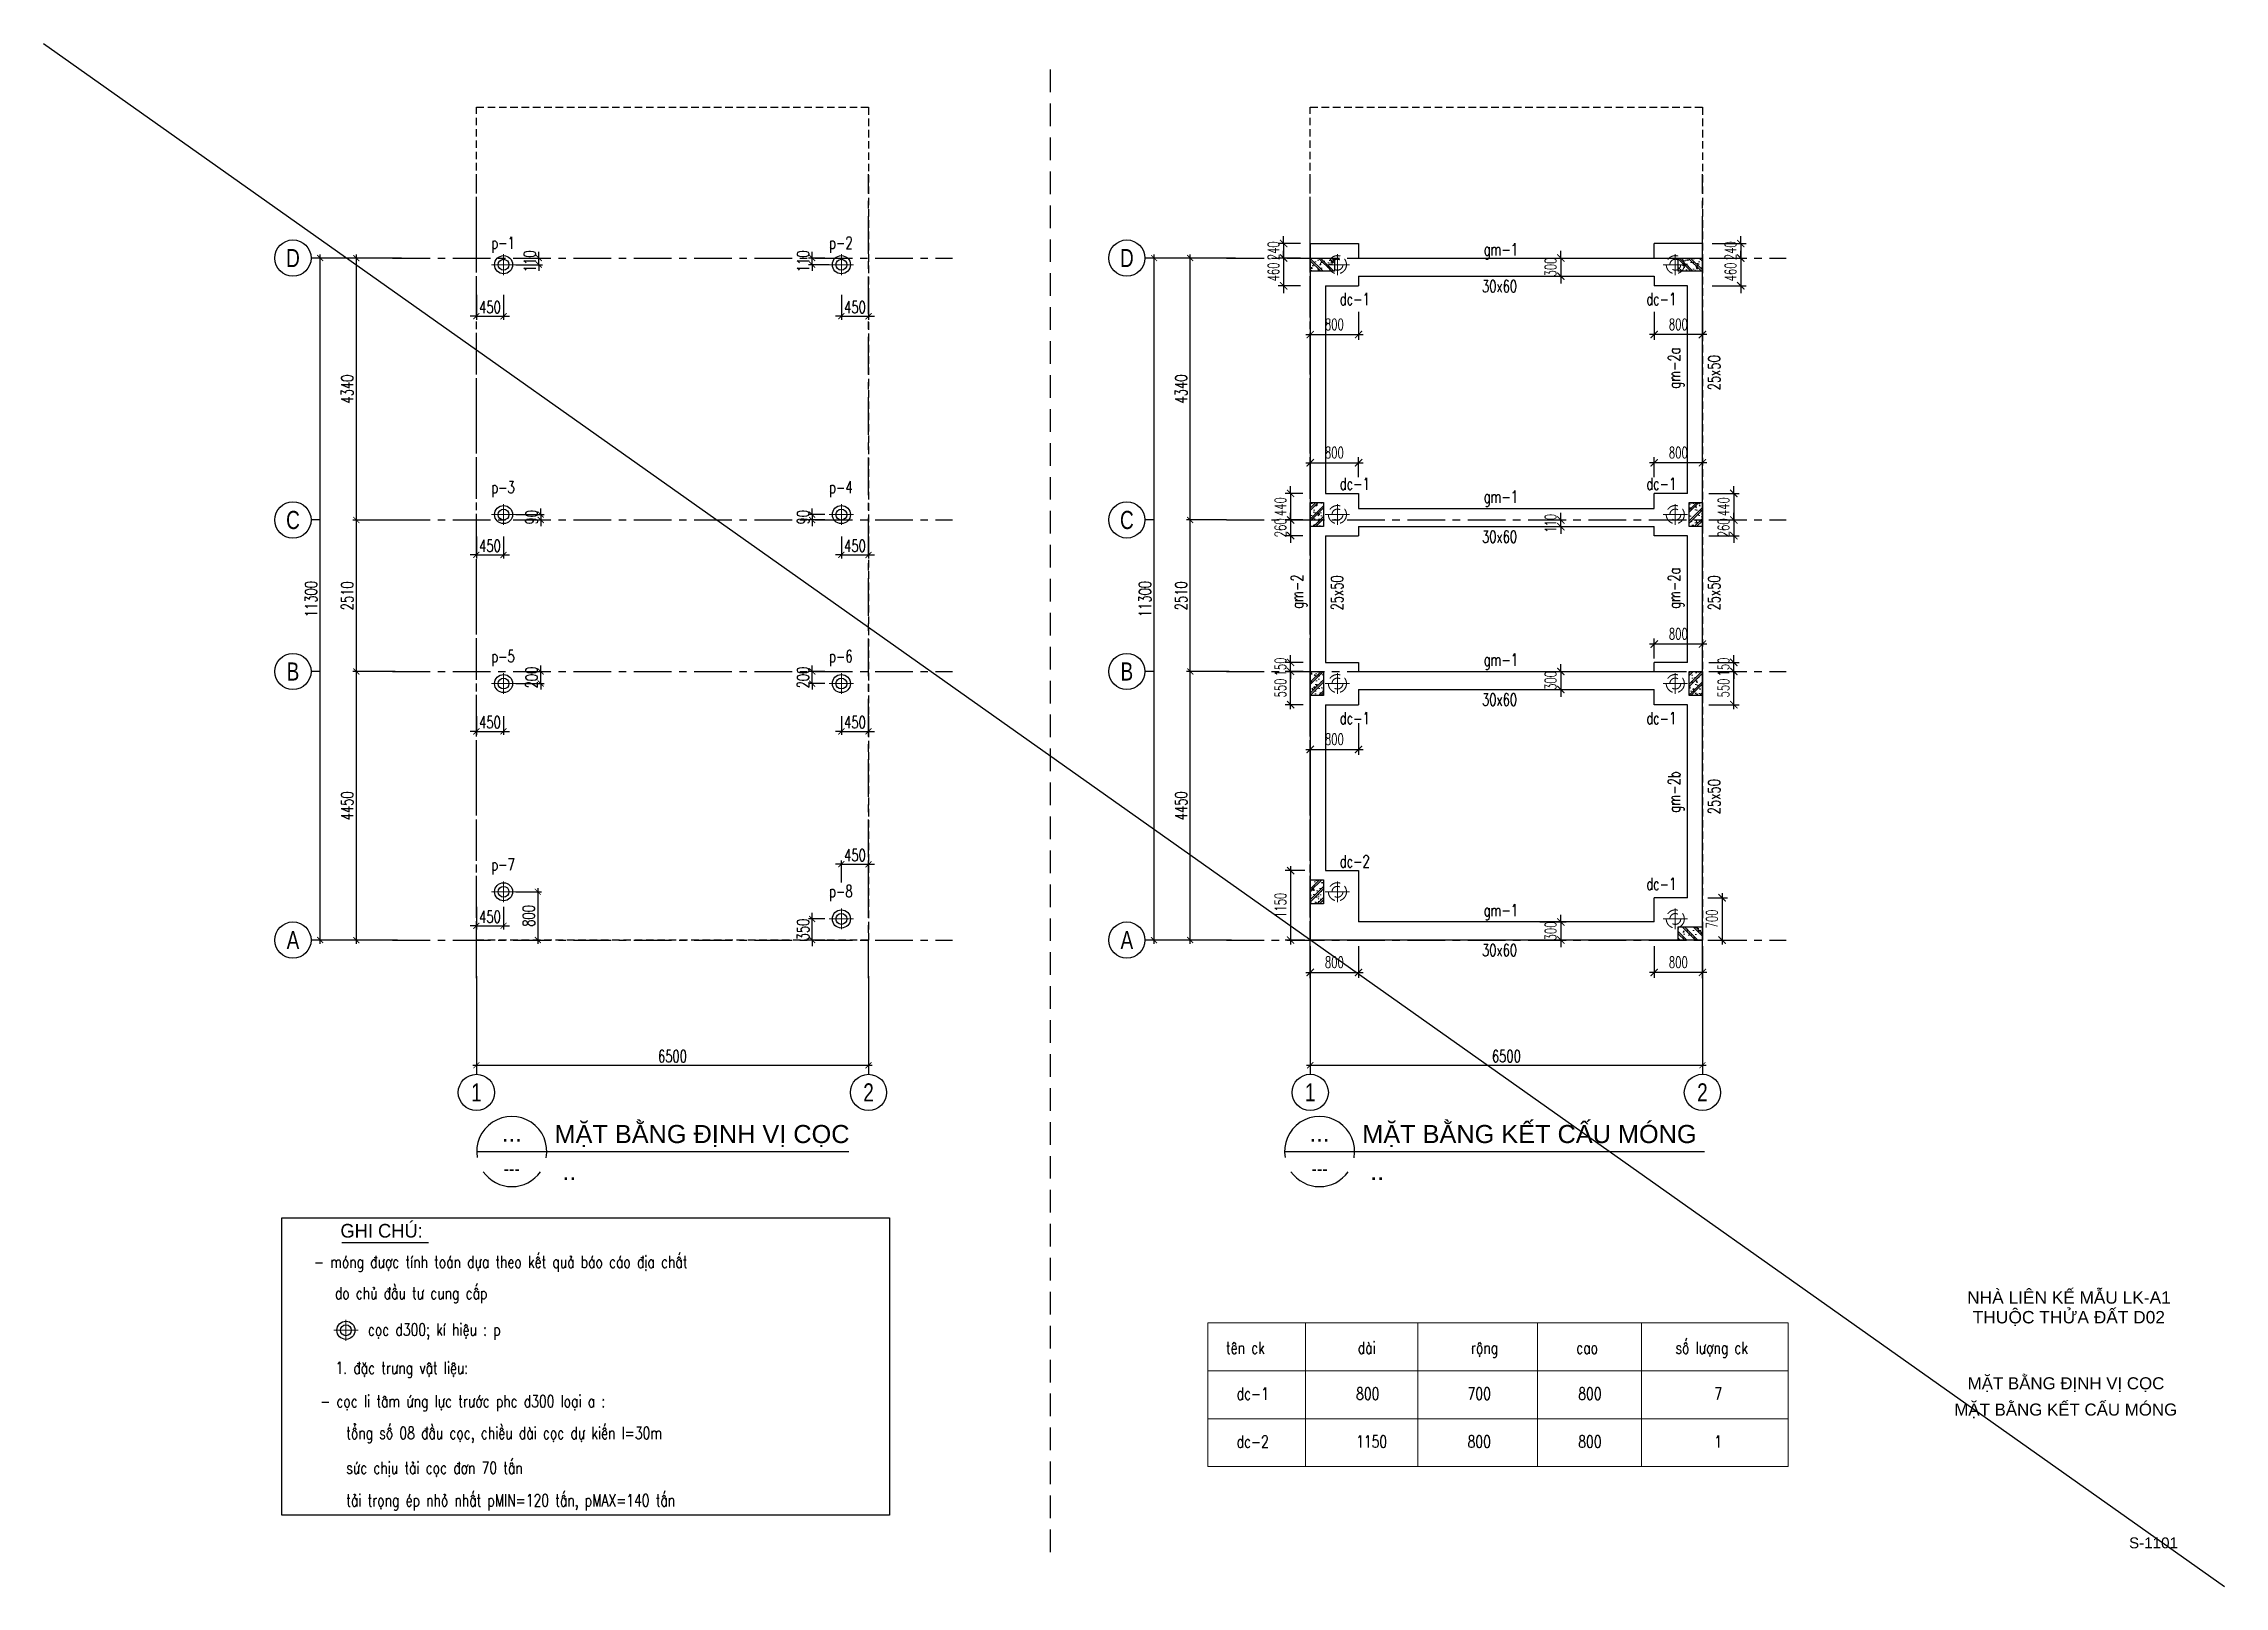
# Model space of a CAD drawing. Header units: millimetres. Extents: x -529861 to -223882, y -171969 to 61504.
# Drawn here: x -472310 to -436164, y -765 to 24795 of the extents above; entities that cross this region are included whole.
import ezdxf
from ezdxf.enums import TextEntityAlignment as Align

# ---------------------------------------------------------------- set-up
doc = ezdxf.new("R2010")
doc.units = ezdxf.units.MM
doc.header["$LTSCALE"] = 5000
for name, pattern in [('CENTER', [2, 1.25, -0.25, 0.25, -0.25]), ('HIDDEN', [0.375, 0.25, -0.125]), ('HIDDEN2', [0.1875, 0.125, -0.0625])]:
    doc.linetypes.add(name, pattern=pattern)
doc.layers.get('Defpoints').update_dxf_attribs({"color": 143})
for name, color, linetype, lineweight in [('01- Axis', 5, 'CENTER', 15), ('07- Hidden', 8, 'HIDDEN', 15), ('G-ANNO-TTLB', 7, 'Continuous', 18), ('KC-COT-HATCH', 13, 'Continuous', 15), ('KC-COT-NETCAT', 2, 'Continuous', 30), ('S-Concrete', 4, 'Continuous', 25), ('S-dims', 8, 'Continuous', 18), ('S-hidden', 9, 'HIDDEN2', 25), ('S-text', 2, 'Continuous', 20), ('S-TEXT35', 3, 'Continuous', 30)]:
    doc.layers.add(name, color=color, linetype=linetype, lineweight=lineweight)
for name, color, linetype in [('KC ICC-COTVACH', 3, 'Continuous'), ('KCS_AXIS', 18, 'CENTER'), ('KCS_BORDER', 3, 'Continuous'), ('KCS_CHI', 1, 'Continuous'), ('KCS_DIM', 1, 'Continuous'), ('KCS_HIDDEN', 8, 'HIDDEN'), ('KCS_TEXT', 2, 'Continuous'), ('KCS_TEXT_BANVE_SO', 1, 'Continuous'), ('KCS_TEXT_BANVE_TEN', 162, 'Continuous')]:
    doc.layers.add(name, color=color, linetype=linetype)
doc.layers.add('KCS_Plotter', color=11, linetype='Continuous', plot=False)
doc.styles.add('.VnArialH', font='')
doc.styles.add('Arial_13', font='arial.ttf', dxfattribs={"height": 2.5})
doc.styles.add('Arial_14', font='arial.ttf', dxfattribs={"height": 2.5})
doc.styles.add('AVH', font='')
doc.styles.add('s-text', font='vnsimli.shx', dxfattribs={"width": 0.7})
doc.styles.add('style1', font='arial.ttf', dxfattribs={"width": 0.75})
doc.styles.add('VNAVANTH', font='')
doc.styles.add('vnsimpli', font='vnsimli.shx', dxfattribs={"width": 0.65})
doc.styles.get('.VnArialH').set_extended_font_data('.VnArialH')
doc.styles.get('AVH').set_extended_font_data('.VnAvantH')
doc.styles.get('VNAVANTH').set_extended_font_data('.VnAvantH')
doc.dimstyles.new('1-100s', dxfattribs={"dimtxt": 200, "dimasz": 100, "dimexe": 60, "dimexo": 0, "dimgap": 50, "dimtad": 1, "dimdec": 0, "dimzin": 0, "dimdsep": 46, "dimtxsty": 's-text', "dimblk1": 'ARCHTICK', "dimblk2": 'ARCHTICK', "dimsah": 1, "dimcen": 80, "dimdle": 60, "dimclrd": 9, "dimclre": 9, "dimclrt": 2, "dimadec": 0, "dimazin": 0, "dimtfac": 0.0001, "dimtdec": 0, "dimtix": 1, "dimtmove": 1, "dimatfit": 3, "dimldrblk": 'ARCHTICK', "dimfxl": 200, "dimtolj": 1, "dimtzin": 0, "dimarcsym": 0})
doc.dimstyles.new('KCS_DIM75', dxfattribs={"dimscale": 75, "dimtxt": 2.5, "dimasz": 1.6, "dimexe": 1.2, "dimexo": 0, "dimgap": 1, "dimtad": 1, "dimdec": 0, "dimzin": 0, "dimdsep": 46, "dimtxsty": 'vnsimpli', "dimblk": 'ARCHTICK', "dimcen": 0, "dimdle": 1, "dimclrd": 256, "dimclre": 256, "dimclrt": 2, "dimadec": 0, "dimazin": 0, "dimtfac": 1, "dimtdec": 0, "dimtix": 1, "dimtmove": 2, "dimatfit": 3, "dimfxl": 1, "dimtolj": 1, "dimtzin": 0, "dimarcsym": 0})

msp = doc.modelspace()

# ---------------------------------------------------------------- texts
at = {"layer": 'G-ANNO-TTLB', "lineweight": 9, "attachment_point": 1}
for s, insert, char_height, width, style in [('NHÀ LIÊN K', (-440427.51, 4123.8), 205.594, 1931.7131, 'Arial_13'), ('\\fArial|b0|i0|c254|p34|;Ế', (-438833.69, 4123.8), 205.5938, 230.7507, 'Arial_14'), (' M', (-438643.3, 4123.8), 205.594, 382.3869, 'Arial_13'), ('\\fArial|b0|i0|c254|p34|;Ẫ', (-438327.8, 4123.8), 205.5938, 230.7507, 'Arial_14'), ('U LK-A1', (-438137.41, 4123.8), 205.594, 1311.9826, 'Arial_13'), ('THU', (-440335.04, 3797.42), 205.594, 718.6237, 'Arial_13'), ('\\fArial|b0|i0|c254|p34|;Ộ', (-439742.11, 3797.42), 205.5938, 270.308, 'Arial_14'), ('C TH', (-439519.09, 3797.42), 205.594, 817.5168, 'Arial_13'), ('\\fArial|b0|i0|c254|p34|;Ử', (-438844.57, 3797.42), 205.5938, 296.6795, 'Arial_14'), ('A ', (-438599.78, 3797.42), 205.594, 329.6439, 'Arial_13'), ('Đ', (-438327.8, 3797.42), 205.59, 250.5293, 'Arial_13'), ('\\fArial|b0|i0|c254|p34|;Ấ', (-438121.09, 3797.42), 205.5938, 230.7507, 'Arial_14'), ('T D02', (-437930.7, 3797.42), 205.594, 949.3744, 'Arial_13')]:
    msp.add_mtext(s, dxfattribs=dict(at, insert=insert, char_height=char_height, width=width, style=style))
at = {"layer": 'KCS_TEXT_BANVE_SO', "linetype": 'ByBlock', "style": 'Arial_13'}
msp.add_text('S-1101', height=180, dxfattribs=at).set_placement((-437743.95, -134.71))
at = {"layer": 'KCS_TEXT_BANVE_TEN', "linetype": 'ByBlock', "style": 'Arial_13'}
for s, p in [('MẶT BẰNG ĐỊNH VỊ CỌC', (-440418.38, 2499.15)), ('MẶT BẰNG KẾT CẤU MÓNG', (-440639.93, 2063.86))]:
    msp.add_text(s, height=200, dxfattribs=at).set_placement(p)
at = {"layer": 'S-text', "style": 'vnsimpli'}
for s, width, p in [('p-1', 0.7, (-464890.27, 21395.77)), ('gm-1', 0.7, (-448440.91, 21287.1)), ('dc-1', 0.7, (-450826.59, 20463.93)), ('30x60', 0.7, (-448468.85, 20675.8)), ('dc-1', 0.7, (-445746.08, 20463.93)), ('dc-1', 0.7, (-450826.59, 17403.43)), ('gm-1', 0.7, (-448440.91, 17189.11)), ('dc-1', 0.7, (-445746.08, 17403.43)), ('30x60', 0.7, (-448468.85, 16525.8)), ('gm-1', 0.7, (-448440.91, 14489.11)), ('30x60', 0.7, (-448468.85, 13825.8)), ('dc-1', 0.7, (-450826.59, 13519.24)), ('dc-1', 0.7, (-445746.08, 13519.24)), ('dc-2', 0.7, (-450826.59, 11146.92)), ('dc-1', 0.7, (-445746.08, 10772.58)), ('gm-1', 0.7, (-448440.91, 10339.11)), ('30x60', 0.7, (-448468.85, 9675.8)), ('- mãng ®\xadîc tÝnh to¸n dùa theo kÕt qu¶ b¸o c¸o ®Þa chÊt ', 0.75, (-467829.6, 4510.88)), ('do chñ ®Çu t\xad cung cÊp', 0.75, (-467482.53, 3992.88)), ('cäc d300; kÝ hiÖu : p', 0.75, (-466934.67, 3388.47)), ('tªn ck', 0.75, (-452712.25, 3088.49)), ('dµi ', 0.75, (-450527.11, 3088.49)), ('réng ', 0.75, (-448652.12, 3088.49)), ('sè l\xadîng ck', 0.75, (-445261.47, 3088.49)), ('1. ®Æc tr\xadng vËt liÖu:', 0.75, (-467471.13, 2754.34)), ('cao', 0.75, (-446905.82, 3088.49)), ('     - cäc li t©m øng lùc tr\xadíc phc d300 lo¹i a :', 0.75, (-468284.92, 2201.84)), ('dc-1', 0.75, (-452535.11, 2327.27)), ('800', 0.75, (-450555.47, 2327.27)), ('700', 0.75, (-448707.04, 2327.27)), ('800', 0.75, (-446872.41, 2327.27)), ('7', 0.75, (-444618.09, 2327.27)), ('tæng sè 08 ®Çu cäc, chiÒu dµi cäc dù kiÕn l=30m ', 0.75, (-467293.85, 1675.68)), ('dc-2', 0.75, (-452535.11, 1533.28)), ('1150', 0.75, (-450555.47, 1533.28)), ('800', 0.75, (-448707.04, 1533.28)), ('800', 0.75, (-446872.41, 1533.28)), ('1', 0.75, (-444618.09, 1533.28)), ('søc chÞu t¶i cäc ®¬n 70 tÊn', 0.75, (-467293.85, 1098.94)), ('t¶i träng Ðp nhá nhÊt pMIN=120 tÊn, pMAX=140 tÊn', 0.75, (-467293.85, 560.66))]:
    msp.add_text(s, height=200, dxfattribs=dict(at, width=width)).set_placement(p)
at = {"layer": 'S-text', "linetype": 'ByBlock', "ltscale": 1500, "style": 'vnsimpli', "width": 0.7}
for s, p in [('p-2', (-459290.39, 21395.77)), ('p-3', (-464890.27, 17345.77)), ('p-4', (-459290.39, 17345.77)), ('p-5', (-464890.27, 14545.77)), ('p-6', (-459290.39, 14545.77)), ('p-7', (-464890.27, 11095.77)), ('p-8', (-459290.39, 10652.57))]:
    msp.add_text(s, height=200, dxfattribs=at).set_placement(p)
at = {"layer": 'S-text', "style": 'vnsimpli', "width": 0.7}
for s, p in [('gm-2a', (-445183.47, 19079.24)), ('25x50', (-444520.16, 19051.3)), ('gm-2', (-451433.47, 15432.69)), ('25x50', (-450770.16, 15404.75)), ('gm-2a', (-445183.47, 15432.69)), ('25x50', (-444520.16, 15404.75)), ('gm-2b', (-445183.47, 12056.26)), ('25x50', (-444520.16, 12028.32))]:
    msp.add_text(s, height=200, rotation=90, dxfattribs=at).set_placement(p)
at = {"layer": 'S-text', "style": 'AVH'}
msp.add_text('ghi chó:', height=226.667, dxfattribs=at).set_placement((-467390.02, 5013.37))

# ---------------------------------------------------------------- blocks, each defined once
blk = doc.blocks.new('D350')
at = {"color": 2, "ltscale": 0.15}
blk.add_circle((0, 0), 150, dxfattribs=at)
at = {"ltscale": 0.15}
blk.add_circle((0, 0), 90.1, dxfattribs=at)
at = {"layer": '01- Axis', "ltscale": 100}
for p, q in [((202, 0), (-202, 0)), ((0, -172), (0, 172))]:
    blk.add_line(p, q, dxfattribs=at)
blk = doc.blocks.new('mb coc LK-A1')
for p in [(0, 90), (5600, 90), (0, -4050), (5600, -4050), (0, -6850), (5600, -6850), (0, -10300), (5600, -10750)]:
    blk.add_blockref('D350', p)
blk = doc.blocks.new('_ArchTick')
at = {"color": 0, "linetype": 'ByBlock', "const_width": 0.15}
blk.add_lwpolyline([(-0.5, -0.5), (0.5, 0.5)], dxfattribs=at)
blk = doc.blocks.new('*D1159')
at = {"layer": 'Defpoints', "color": 0, "ltscale": 1500, "transparency": 16777216}
for p in [(-30105, -46736), (-23605, -46736), (-23605, -48212)]:
    blk.add_point(p, dxfattribs=at)
at = {"layer": 'KCS_DIM', "color": 9, "lineweight": -2, "ltscale": 1500, "transparency": 16777216}
for p, q in [((-30105, -46736), (-30105, -48272)), ((-23605, -46736), (-23605, -48272)), ((-30165, -48212), (-23545, -48212))]:
    blk.add_line(p, q, dxfattribs=at)
at = {"layer": 'KCS_DIM', "color": 9, "lineweight": -2, "ltscale": 1500, "transparency": 16777216, "xscale": 100, "yscale": 100, "zscale": 100, "rotation": 180}
blk.add_blockref('_ArchTick', (-30105, -48212), dxfattribs=at)
at = {"layer": 'KCS_DIM', "color": 9, "lineweight": -2, "ltscale": 1500, "transparency": 16777216, "xscale": 100, "yscale": 100, "zscale": 100}
blk.add_blockref('_ArchTick', (-23605, -48212), dxfattribs=at)
at = {"layer": 'KCS_DIM', "color": 2, "ltscale": 1500, "transparency": 16777216, "insert": (-26855, -48062), "char_height": 200, "attachment_point": 5, "style": 's-text'}
blk.add_mtext('\\A1;6500', dxfattribs=at)
blk = doc.blocks.new('*D1160')
at = {"layer": 'Defpoints', "color": 0, "ltscale": 1500, "transparency": 16777216}
for p in [(-32095, -41688), (-31449, -41688), (-31412, -46138)]:
    blk.add_point(p, dxfattribs=at)
at = {"layer": 'KCS_DIM', "color": 9, "lineweight": -2, "ltscale": 1500, "transparency": 16777216}
for p, q in [((-31449, -41688), (-32155, -41688)), ((-32095, -46198), (-32095, -41628)), ((-31412, -46138), (-32155, -46138))]:
    blk.add_line(p, q, dxfattribs=at)
at = {"layer": 'KCS_DIM', "color": 9, "lineweight": -2, "ltscale": 1500, "transparency": 16777216, "xscale": 100, "yscale": 100, "zscale": 100}
for p, rotation in [((-32095, -41688), 90), ((-32095, -46138), 270)]:
    blk.add_blockref('_ArchTick', p, dxfattribs=dict(at, rotation=rotation))
at = {"layer": 'KCS_DIM', "color": 2, "ltscale": 1500, "transparency": 16777216, "insert": (-32245, -43913), "char_height": 200, "attachment_point": 5, "rotation": 90, "style": 's-text'}
blk.add_mtext('\\A1;4450', dxfattribs=at)
blk = doc.blocks.new('*D1161')
at = {"layer": 'Defpoints', "color": 0, "ltscale": 1500, "transparency": 16777216}
for p in [(-32095, -39178), (-31495, -39178), (-31449, -41688)]:
    blk.add_point(p, dxfattribs=at)
at = {"layer": 'KCS_DIM', "color": 9, "lineweight": -2, "ltscale": 1500, "transparency": 16777216}
for p, q in [((-31495, -39178), (-32155, -39178)), ((-32095, -41748), (-32095, -39118)), ((-31449, -41688), (-32155, -41688))]:
    blk.add_line(p, q, dxfattribs=at)
at = {"layer": 'KCS_DIM', "color": 9, "lineweight": -2, "ltscale": 1500, "transparency": 16777216, "xscale": 100, "yscale": 100, "zscale": 100}
for p, rotation in [((-32095, -39178), 90), ((-32095, -41688), 270)]:
    blk.add_blockref('_ArchTick', p, dxfattribs=dict(at, rotation=rotation))
at = {"layer": 'KCS_DIM', "color": 2, "ltscale": 1500, "transparency": 16777216, "insert": (-32245, -40433), "char_height": 200, "attachment_point": 5, "rotation": 90, "style": 's-text'}
blk.add_mtext('\\A1;2510', dxfattribs=at)
blk = doc.blocks.new('*D1162')
at = {"layer": 'Defpoints', "color": 0, "ltscale": 1500, "transparency": 16777216}
for p in [(-32095, -34838), (-31346, -34838), (-31495, -39178)]:
    blk.add_point(p, dxfattribs=at)
at = {"layer": 'KCS_DIM', "color": 9, "lineweight": -2, "ltscale": 1500, "transparency": 16777216}
for p, q in [((-31346, -34838), (-32155, -34838)), ((-32095, -39238), (-32095, -34778)), ((-31495, -39178), (-32155, -39178))]:
    blk.add_line(p, q, dxfattribs=at)
at = {"layer": 'KCS_DIM', "color": 9, "lineweight": -2, "ltscale": 1500, "transparency": 16777216, "xscale": 100, "yscale": 100, "zscale": 100}
for p, rotation in [((-32095, -34838), 90), ((-32095, -39178), 270)]:
    blk.add_blockref('_ArchTick', p, dxfattribs=dict(at, rotation=rotation))
at = {"layer": 'KCS_DIM', "color": 2, "ltscale": 1500, "transparency": 16777216, "insert": (-32245, -37008), "char_height": 200, "attachment_point": 5, "rotation": 90, "style": 's-text'}
blk.add_mtext('\\A1;4340', dxfattribs=at)
blk = doc.blocks.new('*D1163')
at = {"layer": 'Defpoints', "color": 0, "ltscale": 1500, "transparency": 16777216}
for p in [(-32695, -34838), (-31495, -34838), (-31495, -46138)]:
    blk.add_point(p, dxfattribs=at)
at = {"layer": 'KCS_DIM', "color": 9, "lineweight": -2, "ltscale": 1500, "transparency": 16777216}
for p, q in [((-31495, -34838), (-32755, -34838)), ((-32695, -46198), (-32695, -34778)), ((-31495, -46138), (-32755, -46138))]:
    blk.add_line(p, q, dxfattribs=at)
at = {"layer": 'KCS_DIM', "color": 9, "lineweight": -2, "ltscale": 1500, "transparency": 16777216, "xscale": 100, "yscale": 100, "zscale": 100}
for p, rotation in [((-32695, -34838), 90), ((-32695, -46138), 270)]:
    blk.add_blockref('_ArchTick', p, dxfattribs=dict(at, rotation=rotation))
at = {"layer": 'KCS_DIM', "color": 2, "ltscale": 1500, "transparency": 16777216, "insert": (-32845, -40488), "char_height": 200, "attachment_point": 5, "rotation": 90, "style": 's-text'}
blk.add_mtext('\\A1;11300', dxfattribs=at)
blk = doc.blocks.new('*U935')
at = {"layer": 'KC-COT-HATCH'}
h = blk.add_hatch(dxfattribs=at)
h.set_pattern_fill('CHAU-02', color=256, scale=30, pattern_type=2)
h.set_pattern_definition([(50, (-758.44, -466.9), (215.178, -18.826), [22.5, -247.5]), (355, (-758.44, -466.9), (-41.625, 225.658), [18, -198]), (100.451, (-740.51, -468.47), (173.553, 206.83), [19.122, -210.343]), (46.184, (-758.44, -406.9), (320.17, -49.656), [33.75, -371.25]), (96.636, (-731.76, -411.04), (280.4, 292.24), [28.68, -315.514]), (351.184, (-758.44, -406.9), (280.4, 292.24), [27, -297]), (21, (-728.44, -421.9), (179.072, -120.786), [22.5, -247.5]), (226, (-728.44, -421.9), (201.565, -109.66), [18, -198]), (71.451, (-713.52, -431.97), (252.067, 96.76), [19.122, -210.343]), (67.5, (-758.44, -466.9), (-46.775, 88.3123), [0, -195.6, 0, -201, 0, -198.75]), (4.5, (-758.44, -466.9), (85.005, 114.031), [0, -114.6, 0, -191.1, 0, -75.75]), (327.5, (-825.34, -466.9), (160.147, -6.7665), [0, -75, 0, -234, 0, -310.5]), (317.5, (-855.34, -466.9), (174.956, 30.031), [0, -97.5, 0, -155.4, 0, -220.5]), (315, (-758.44, -466.9), (90.156, 90.156), []), (315, (-758.44, -430.15), (90.156, 90.156), [])])
h.paths.add_polyline_path([(-110, 200), (-110, -200), (110, -200), (110, 200)])
at = {"layer": 'KC-COT-NETCAT'}
blk.add_lwpolyline([(-110, -200), (110, -200), (110, 200), (-110, 200)], close=True, dxfattribs=at)
blk = doc.blocks.new('mb mong- LKA1')
at = {"layer": 'S-Concrete', "linetype": 'ByBlock', "ltscale": 1500}
for p, q in [((0, 90), (0, -11450)), ((0, 90), (800, 90)), ((800, 90), (800, -150)), ((5700, -150), (5700, 90)), ((6500, 90), (5700, 90)), ((6500, -11450), (6500, 90)), ((800, -150), (5700, -150)), ((250, -610), (250, -4050)), ((250, -610), (800, -610)), ((800, -450), (800, -610)), ((800, -450), (5700, -450)), ((5700, -450), (5700, -610)), ((6250, -610), (5700, -610)), ((6250, -4050), (6250, -610)), ((250, -4050), (800, -4050)), ((800, -4050), (800, -4300)), ((800, -4300), (5700, -4300)), ((5700, -4300), (5700, -4050)), ((6250, -4050), (5700, -4050)), ((800, -4600), (800, -4750)), ((800, -4600), (5700, -4600)), ((5700, -4750), (5700, -4600)), ((250, -4750), (250, -6850)), ((250, -4750), (800, -4750)), ((6250, -4750), (5700, -4750)), ((6250, -6850), (6250, -4750)), ((250, -6850), (800, -6850)), ((800, -6850), (800, -7000)), ((5700, -7000), (5700, -6850)), ((6250, -6850), (5700, -6850)), ((800, -7000), (5700, -7000)), ((250, -7550), (250, -10300)), ((250, -7550), (800, -7550)), ((800, -7300), (800, -7550)), ((800, -7300), (5700, -7300)), ((5700, -7550), (5700, -7300)), ((6250, -7550), (5700, -7550)), ((6250, -10750), (6250, -7550)), ((250, -10300), (800, -10300)), ((800, -10300), (800, -11150)), ((5700, -11150), (5700, -10750)), ((6250, -10750), (5700, -10750)), ((5700, -11150), (800, -11150)), ((6500, -11450), (0, -11450))]:
    blk.add_line(p, q, dxfattribs=at)
blk = doc.blocks.new('*D825')
at = {"layer": 'Defpoints', "color": 0, "linetype": 'ByBlock', "ltscale": 1500, "transparency": 16777216}
for p in [(-465137, 20631), (-464687, 20631), (-464687, 20279)]:
    blk.add_point(p, dxfattribs=at)
at = {"layer": 'S-dims', "color": 9, "linetype": 'ByBlock', "lineweight": -2, "ltscale": 1500, "transparency": 16777216}
for p, q in [((-465137, 20631), (-465137, 20219)), ((-464687, 20631), (-464687, 20219)), ((-465137, 20279), (-465237, 20279)), ((-465137, 20279), (-464687, 20279)), ((-464687, 20279), (-464587, 20279))]:
    blk.add_line(p, q, dxfattribs=at)
at = {"layer": 'S-dims', "color": 9, "linetype": 'ByBlock', "lineweight": -2, "ltscale": 1500, "transparency": 16777216, "xscale": 100, "yscale": 100, "zscale": 100}
blk.add_blockref('_ArchTick', (-465137, 20279), dxfattribs=at)
at = {"layer": 'S-dims', "color": 9, "linetype": 'ByBlock', "lineweight": -2, "ltscale": 1500, "transparency": 16777216, "xscale": 100, "yscale": 100, "zscale": 100, "rotation": 180}
blk.add_blockref('_ArchTick', (-464687, 20279), dxfattribs=at)
at = {"layer": 'S-dims', "color": 2, "linetype": 'ByBlock', "ltscale": 1500, "transparency": 16777216, "insert": (-464912, 20429), "char_height": 200, "attachment_point": 5, "style": 's-text'}
blk.add_mtext('\\A1;450', dxfattribs=at)
blk = doc.blocks.new('*D826')
at = {"layer": 'Defpoints', "color": 0, "linetype": 'ByBlock', "ltscale": 1500, "transparency": 16777216}
for p in [(-464485, 21243), (-464485, 21133), (-464102, 21243)]:
    blk.add_point(p, dxfattribs=at)
at = {"layer": 'S-dims', "color": 9, "linetype": 'ByBlock', "lineweight": -2, "ltscale": 1500, "transparency": 16777216}
for p, q in [((-464102, 21243), (-464102, 21343)), ((-464485, 21243), (-464042, 21243)), ((-464485, 21133), (-464042, 21133)), ((-464102, 21133), (-464102, 21243)), ((-464102, 21133), (-464102, 21033))]:
    blk.add_line(p, q, dxfattribs=at)
at = {"layer": 'S-dims', "color": 9, "linetype": 'ByBlock', "lineweight": -2, "ltscale": 1500, "transparency": 16777216, "xscale": 100, "yscale": 100, "zscale": 100}
for p, rotation in [((-464102, 21243), 270), ((-464102, 21133), 90)]:
    blk.add_blockref('_ArchTick', p, dxfattribs=dict(at, rotation=rotation))
at = {"layer": 'S-dims', "color": 2, "linetype": 'ByBlock', "ltscale": 1500, "transparency": 16777216, "insert": (-464252, 21188), "char_height": 200, "attachment_point": 5, "rotation": 90, "style": 's-text'}
blk.add_mtext('\\A1;110', dxfattribs=at)
blk = doc.blocks.new('*D827')
at = {"layer": 'Defpoints', "color": 0, "linetype": 'ByBlock', "ltscale": 1500, "transparency": 16777216}
for p in [(-459087, 20631), (-458637, 20631), (-458637, 20279)]:
    blk.add_point(p, dxfattribs=at)
at = {"layer": 'S-dims', "color": 9, "linetype": 'ByBlock', "lineweight": -2, "ltscale": 1500, "transparency": 16777216}
for p, q in [((-459087, 20631), (-459087, 20219)), ((-458637, 20631), (-458637, 20219)), ((-459087, 20279), (-459187, 20279)), ((-459087, 20279), (-458637, 20279)), ((-458637, 20279), (-458537, 20279))]:
    blk.add_line(p, q, dxfattribs=at)
at = {"layer": 'S-dims', "color": 9, "linetype": 'ByBlock', "lineweight": -2, "ltscale": 1500, "transparency": 16777216, "xscale": 100, "yscale": 100, "zscale": 100}
blk.add_blockref('_ArchTick', (-459087, 20279), dxfattribs=at)
at = {"layer": 'S-dims', "color": 9, "linetype": 'ByBlock', "lineweight": -2, "ltscale": 1500, "transparency": 16777216, "xscale": 100, "yscale": 100, "zscale": 100, "rotation": 180}
blk.add_blockref('_ArchTick', (-458637, 20279), dxfattribs=at)
at = {"layer": 'S-dims', "color": 2, "linetype": 'ByBlock', "ltscale": 1500, "transparency": 16777216, "insert": (-458862, 20429), "char_height": 200, "attachment_point": 5, "style": 's-text'}
blk.add_mtext('\\A1;450', dxfattribs=at)
blk = doc.blocks.new('*D828')
at = {"layer": 'Defpoints', "color": 0, "linetype": 'ByBlock', "ltscale": 1500, "transparency": 16777216}
for p in [(-459571, 21243), (-459359, 21243), (-459289, 21133)]:
    blk.add_point(p, dxfattribs=at)
at = {"layer": 'S-dims', "color": 9, "linetype": 'ByBlock', "lineweight": -2, "ltscale": 1500, "transparency": 16777216}
for p, q in [((-459571, 21243), (-459571, 21343)), ((-459359, 21243), (-459631, 21243)), ((-459289, 21133), (-459631, 21133)), ((-459571, 21133), (-459571, 21243)), ((-459571, 21133), (-459571, 21033))]:
    blk.add_line(p, q, dxfattribs=at)
at = {"layer": 'S-dims', "color": 9, "linetype": 'ByBlock', "lineweight": -2, "ltscale": 1500, "transparency": 16777216, "xscale": 100, "yscale": 100, "zscale": 100}
for p, rotation in [((-459571, 21243), 270), ((-459571, 21133), 90)]:
    blk.add_blockref('_ArchTick', p, dxfattribs=dict(at, rotation=rotation))
at = {"layer": 'S-dims', "color": 2, "linetype": 'ByBlock', "ltscale": 1500, "transparency": 16777216, "insert": (-459721, 21188), "char_height": 200, "attachment_point": 5, "rotation": 90, "style": 's-text'}
blk.add_mtext('\\A1;110', dxfattribs=at)
blk = doc.blocks.new('*D829')
at = {"layer": 'Defpoints', "color": 0, "linetype": 'ByBlock', "ltscale": 1500, "transparency": 16777216}
for p in [(-465137, 16628), (-464687, 16628), (-464687, 16324)]:
    blk.add_point(p, dxfattribs=at)
at = {"layer": 'S-dims', "color": 9, "linetype": 'ByBlock', "lineweight": -2, "ltscale": 1500, "transparency": 16777216}
for p, q in [((-465137, 16628), (-465137, 16264)), ((-464687, 16628), (-464687, 16264)), ((-465137, 16324), (-465237, 16324)), ((-465137, 16324), (-464687, 16324)), ((-464687, 16324), (-464587, 16324))]:
    blk.add_line(p, q, dxfattribs=at)
at = {"layer": 'S-dims', "color": 9, "linetype": 'ByBlock', "lineweight": -2, "ltscale": 1500, "transparency": 16777216, "xscale": 100, "yscale": 100, "zscale": 100}
blk.add_blockref('_ArchTick', (-465137, 16324), dxfattribs=at)
at = {"layer": 'S-dims', "color": 9, "linetype": 'ByBlock', "lineweight": -2, "ltscale": 1500, "transparency": 16777216, "xscale": 100, "yscale": 100, "zscale": 100, "rotation": 180}
blk.add_blockref('_ArchTick', (-464687, 16324), dxfattribs=at)
at = {"layer": 'S-dims', "color": 2, "linetype": 'ByBlock', "ltscale": 1500, "transparency": 16777216, "insert": (-464912, 16474), "char_height": 200, "attachment_point": 5, "style": 's-text'}
blk.add_mtext('\\A1;450', dxfattribs=at)
blk = doc.blocks.new('*D830')
at = {"layer": 'Defpoints', "color": 0, "linetype": 'ByBlock', "ltscale": 1500, "transparency": 16777216}
for p in [(-464485, 16993), (-464485, 16903), (-464071, 16903)]:
    blk.add_point(p, dxfattribs=at)
at = {"layer": 'S-dims', "color": 9, "linetype": 'ByBlock', "lineweight": -2, "ltscale": 1500, "transparency": 16777216}
for p, q in [((-464485, 16993), (-464011, 16993)), ((-464071, 16993), (-464071, 17093)), ((-464071, 16993), (-464071, 16903)), ((-464485, 16903), (-464011, 16903)), ((-464071, 16903), (-464071, 16803))]:
    blk.add_line(p, q, dxfattribs=at)
at = {"layer": 'S-dims', "color": 9, "linetype": 'ByBlock', "lineweight": -2, "ltscale": 1500, "transparency": 16777216, "xscale": 100, "yscale": 100, "zscale": 100}
for p, rotation in [((-464071, 16993), 270), ((-464071, 16903), 90)]:
    blk.add_blockref('_ArchTick', p, dxfattribs=dict(at, rotation=rotation))
at = {"layer": 'S-dims', "color": 2, "linetype": 'ByBlock', "ltscale": 1500, "transparency": 16777216, "insert": (-464221, 16948), "char_height": 200, "attachment_point": 5, "rotation": 90, "style": 's-text'}
blk.add_mtext('\\A1;90', dxfattribs=at)
blk = doc.blocks.new('*D831')
at = {"layer": 'Defpoints', "color": 0, "linetype": 'ByBlock', "ltscale": 1500, "transparency": 16777216}
for p in [(-459087, 16628), (-458637, 16628), (-458637, 16324)]:
    blk.add_point(p, dxfattribs=at)
at = {"layer": 'S-dims', "color": 9, "linetype": 'ByBlock', "lineweight": -2, "ltscale": 1500, "transparency": 16777216}
for p, q in [((-459087, 16628), (-459087, 16264)), ((-458637, 16628), (-458637, 16264)), ((-459087, 16324), (-459187, 16324)), ((-459087, 16324), (-458637, 16324)), ((-458637, 16324), (-458537, 16324))]:
    blk.add_line(p, q, dxfattribs=at)
at = {"layer": 'S-dims', "color": 9, "linetype": 'ByBlock', "lineweight": -2, "ltscale": 1500, "transparency": 16777216, "xscale": 100, "yscale": 100, "zscale": 100}
blk.add_blockref('_ArchTick', (-459087, 16324), dxfattribs=at)
at = {"layer": 'S-dims', "color": 9, "linetype": 'ByBlock', "lineweight": -2, "ltscale": 1500, "transparency": 16777216, "xscale": 100, "yscale": 100, "zscale": 100, "rotation": 180}
blk.add_blockref('_ArchTick', (-458637, 16324), dxfattribs=at)
at = {"layer": 'S-dims', "color": 2, "linetype": 'ByBlock', "ltscale": 1500, "transparency": 16777216, "insert": (-458862, 16474), "char_height": 200, "attachment_point": 5, "style": 's-text'}
blk.add_mtext('\\A1;450', dxfattribs=at)
blk = doc.blocks.new('*D832')
at = {"layer": 'Defpoints', "color": 0, "linetype": 'ByBlock', "ltscale": 1500, "transparency": 16777216}
for p in [(-459359, 16993), (-459571, 16903), (-459359, 16903)]:
    blk.add_point(p, dxfattribs=at)
at = {"layer": 'S-dims', "color": 9, "linetype": 'ByBlock', "lineweight": -2, "ltscale": 1500, "transparency": 16777216}
for p, q in [((-459359, 16993), (-459631, 16993)), ((-459571, 16993), (-459571, 17093)), ((-459571, 16993), (-459571, 16903)), ((-459359, 16903), (-459631, 16903)), ((-459571, 16903), (-459571, 16803))]:
    blk.add_line(p, q, dxfattribs=at)
at = {"layer": 'S-dims', "color": 9, "linetype": 'ByBlock', "lineweight": -2, "ltscale": 1500, "transparency": 16777216, "xscale": 100, "yscale": 100, "zscale": 100}
for p, rotation in [((-459571, 16993), 270), ((-459571, 16903), 90)]:
    blk.add_blockref('_ArchTick', p, dxfattribs=dict(at, rotation=rotation))
at = {"layer": 'S-dims', "color": 2, "linetype": 'ByBlock', "ltscale": 1500, "transparency": 16777216, "insert": (-459721, 16948), "char_height": 200, "attachment_point": 5, "rotation": 90, "style": 's-text'}
blk.add_mtext('\\A1;90', dxfattribs=at)
blk = doc.blocks.new('*D833')
at = {"layer": 'Defpoints', "color": 0, "linetype": 'ByBlock', "ltscale": 1500, "transparency": 16777216}
for p in [(-465137, 13651), (-464687, 13651), (-464687, 13401)]:
    blk.add_point(p, dxfattribs=at)
at = {"layer": 'S-dims', "color": 9, "linetype": 'ByBlock', "lineweight": -2, "ltscale": 1500, "transparency": 16777216}
for p, q in [((-465137, 13401), (-465237, 13401)), ((-465137, 13651), (-465137, 13341)), ((-465137, 13401), (-464687, 13401)), ((-464687, 13651), (-464687, 13341)), ((-464687, 13401), (-464587, 13401))]:
    blk.add_line(p, q, dxfattribs=at)
at = {"layer": 'S-dims', "color": 9, "linetype": 'ByBlock', "lineweight": -2, "ltscale": 1500, "transparency": 16777216, "xscale": 100, "yscale": 100, "zscale": 100}
blk.add_blockref('_ArchTick', (-465137, 13401), dxfattribs=at)
at = {"layer": 'S-dims', "color": 9, "linetype": 'ByBlock', "lineweight": -2, "ltscale": 1500, "transparency": 16777216, "xscale": 100, "yscale": 100, "zscale": 100, "rotation": 180}
blk.add_blockref('_ArchTick', (-464687, 13401), dxfattribs=at)
at = {"layer": 'S-dims', "color": 2, "linetype": 'ByBlock', "ltscale": 1500, "transparency": 16777216, "insert": (-464912, 13551), "char_height": 200, "attachment_point": 5, "style": 's-text'}
blk.add_mtext('\\A1;450', dxfattribs=at)
blk = doc.blocks.new('*D834')
at = {"layer": 'Defpoints', "color": 0, "linetype": 'ByBlock', "ltscale": 1500, "transparency": 16777216}
for p in [(-464485, 14393), (-464485, 14193), (-464071, 14393)]:
    blk.add_point(p, dxfattribs=at)
at = {"layer": 'S-dims', "color": 9, "linetype": 'ByBlock', "lineweight": -2, "ltscale": 1500, "transparency": 16777216}
for p, q in [((-464071, 14393), (-464071, 14493)), ((-464485, 14393), (-464011, 14393)), ((-464485, 14193), (-464011, 14193)), ((-464071, 14193), (-464071, 14393)), ((-464071, 14193), (-464071, 14093))]:
    blk.add_line(p, q, dxfattribs=at)
at = {"layer": 'S-dims', "color": 9, "linetype": 'ByBlock', "lineweight": -2, "ltscale": 1500, "transparency": 16777216, "xscale": 100, "yscale": 100, "zscale": 100}
for p, rotation in [((-464071, 14393), 270), ((-464071, 14193), 90)]:
    blk.add_blockref('_ArchTick', p, dxfattribs=dict(at, rotation=rotation))
at = {"layer": 'S-dims', "color": 2, "linetype": 'ByBlock', "ltscale": 1500, "transparency": 16777216, "insert": (-464221, 14293), "char_height": 200, "attachment_point": 5, "rotation": 90, "style": 's-text'}
blk.add_mtext('\\A1;200', dxfattribs=at)
blk = doc.blocks.new('*D835')
at = {"layer": 'Defpoints', "color": 0, "linetype": 'ByBlock', "ltscale": 1500, "transparency": 16777216}
for p in [(-459087, 13651), (-458637, 13651), (-458637, 13401)]:
    blk.add_point(p, dxfattribs=at)
at = {"layer": 'S-dims', "color": 9, "linetype": 'ByBlock', "lineweight": -2, "ltscale": 1500, "transparency": 16777216}
for p, q in [((-459087, 13401), (-459187, 13401)), ((-459087, 13651), (-459087, 13341)), ((-459087, 13401), (-458637, 13401)), ((-458637, 13651), (-458637, 13341)), ((-458637, 13401), (-458537, 13401))]:
    blk.add_line(p, q, dxfattribs=at)
at = {"layer": 'S-dims', "color": 9, "linetype": 'ByBlock', "lineweight": -2, "ltscale": 1500, "transparency": 16777216, "xscale": 100, "yscale": 100, "zscale": 100}
blk.add_blockref('_ArchTick', (-459087, 13401), dxfattribs=at)
at = {"layer": 'S-dims', "color": 9, "linetype": 'ByBlock', "lineweight": -2, "ltscale": 1500, "transparency": 16777216, "xscale": 100, "yscale": 100, "zscale": 100, "rotation": 180}
blk.add_blockref('_ArchTick', (-458637, 13401), dxfattribs=at)
at = {"layer": 'S-dims', "color": 2, "linetype": 'ByBlock', "ltscale": 1500, "transparency": 16777216, "insert": (-458862, 13551), "char_height": 200, "attachment_point": 5, "style": 's-text'}
blk.add_mtext('\\A1;450', dxfattribs=at)
blk = doc.blocks.new('*D836')
at = {"layer": 'Defpoints', "color": 0, "linetype": 'ByBlock', "ltscale": 1500, "transparency": 16777216}
for p in [(-459571, 14393), (-459359, 14393), (-459359, 14193)]:
    blk.add_point(p, dxfattribs=at)
at = {"layer": 'S-dims', "color": 9, "linetype": 'ByBlock', "lineweight": -2, "ltscale": 1500, "transparency": 16777216}
for p, q in [((-459571, 14393), (-459571, 14493)), ((-459359, 14393), (-459631, 14393)), ((-459359, 14193), (-459631, 14193)), ((-459571, 14193), (-459571, 14393)), ((-459571, 14193), (-459571, 14093))]:
    blk.add_line(p, q, dxfattribs=at)
at = {"layer": 'S-dims', "color": 9, "linetype": 'ByBlock', "lineweight": -2, "ltscale": 1500, "transparency": 16777216, "xscale": 100, "yscale": 100, "zscale": 100}
for p, rotation in [((-459571, 14393), 270), ((-459571, 14193), 90)]:
    blk.add_blockref('_ArchTick', p, dxfattribs=dict(at, rotation=rotation))
at = {"layer": 'S-dims', "color": 2, "linetype": 'ByBlock', "ltscale": 1500, "transparency": 16777216, "insert": (-459721, 14293), "char_height": 200, "attachment_point": 5, "rotation": 90, "style": 's-text'}
blk.add_mtext('\\A1;200', dxfattribs=at)
blk = doc.blocks.new('*D837')
at = {"layer": 'Defpoints', "color": 0, "linetype": 'ByBlock', "ltscale": 1500, "transparency": 16777216}
for p in [(-465137, 10495), (-464687, 10495), (-464687, 10179)]:
    blk.add_point(p, dxfattribs=at)
at = {"layer": 'S-dims', "color": 9, "linetype": 'ByBlock', "lineweight": -2, "ltscale": 1500, "transparency": 16777216}
for p, q in [((-465137, 10495), (-465137, 10119)), ((-464687, 10495), (-464687, 10119)), ((-465137, 10179), (-465237, 10179)), ((-465137, 10179), (-464687, 10179)), ((-464687, 10179), (-464587, 10179))]:
    blk.add_line(p, q, dxfattribs=at)
at = {"layer": 'S-dims', "color": 9, "linetype": 'ByBlock', "lineweight": -2, "ltscale": 1500, "transparency": 16777216, "xscale": 100, "yscale": 100, "zscale": 100}
blk.add_blockref('_ArchTick', (-465137, 10179), dxfattribs=at)
at = {"layer": 'S-dims', "color": 9, "linetype": 'ByBlock', "lineweight": -2, "ltscale": 1500, "transparency": 16777216, "xscale": 100, "yscale": 100, "zscale": 100, "rotation": 180}
blk.add_blockref('_ArchTick', (-464687, 10179), dxfattribs=at)
at = {"layer": 'S-dims', "color": 2, "linetype": 'ByBlock', "ltscale": 1500, "transparency": 16777216, "insert": (-464912, 10329), "char_height": 200, "attachment_point": 5, "style": 's-text'}
blk.add_mtext('\\A1;450', dxfattribs=at)
blk = doc.blocks.new('*D838')
at = {"layer": 'Defpoints', "color": 0, "linetype": 'ByBlock', "ltscale": 1500, "transparency": 16777216}
for p in [(-464485, 10743), (-464485, 9943), (-464119, 9943)]:
    blk.add_point(p, dxfattribs=at)
at = {"layer": 'S-dims', "color": 9, "linetype": 'ByBlock', "lineweight": -2, "ltscale": 1500, "transparency": 16777216}
for p, q in [((-464485, 10743), (-464059, 10743)), ((-464119, 10803), (-464119, 9883)), ((-464485, 9943), (-464059, 9943))]:
    blk.add_line(p, q, dxfattribs=at)
at = {"layer": 'S-dims', "color": 9, "linetype": 'ByBlock', "lineweight": -2, "ltscale": 1500, "transparency": 16777216, "xscale": 100, "yscale": 100, "zscale": 100}
for p, rotation in [((-464119, 10743), 90), ((-464119, 9943), 270)]:
    blk.add_blockref('_ArchTick', p, dxfattribs=dict(at, rotation=rotation))
at = {"layer": 'S-dims', "color": 2, "linetype": 'ByBlock', "ltscale": 1500, "transparency": 16777216, "insert": (-464269, 10343), "char_height": 200, "attachment_point": 5, "rotation": 90, "style": 's-text'}
blk.add_mtext('\\A1;800', dxfattribs=at)
blk = doc.blocks.new('*D839')
at = {"layer": 'Defpoints', "color": 0, "linetype": 'ByBlock', "ltscale": 1500, "transparency": 16777216}
for p in [(-459087, 10896), (-458637, 11199), (-458637, 10896)]:
    blk.add_point(p, dxfattribs=at)
at = {"layer": 'S-dims', "color": 9, "linetype": 'ByBlock', "lineweight": -2, "ltscale": 1500, "transparency": 16777216}
for p, q in [((-459087, 10896), (-459087, 11259)), ((-458637, 10896), (-458637, 11259)), ((-459087, 11199), (-459187, 11199)), ((-459087, 11199), (-458637, 11199)), ((-458637, 11199), (-458537, 11199))]:
    blk.add_line(p, q, dxfattribs=at)
at = {"layer": 'S-dims', "color": 9, "linetype": 'ByBlock', "lineweight": -2, "ltscale": 1500, "transparency": 16777216, "xscale": 100, "yscale": 100, "zscale": 100}
blk.add_blockref('_ArchTick', (-459087, 11199), dxfattribs=at)
at = {"layer": 'S-dims', "color": 9, "linetype": 'ByBlock', "lineweight": -2, "ltscale": 1500, "transparency": 16777216, "xscale": 100, "yscale": 100, "zscale": 100, "rotation": 180}
blk.add_blockref('_ArchTick', (-458637, 11199), dxfattribs=at)
at = {"layer": 'S-dims', "color": 2, "linetype": 'ByBlock', "ltscale": 1500, "transparency": 16777216, "insert": (-458862, 11349), "char_height": 200, "attachment_point": 5, "style": 's-text'}
blk.add_mtext('\\A1;450', dxfattribs=at)
blk = doc.blocks.new('*D840')
at = {"layer": 'Defpoints', "color": 0, "linetype": 'ByBlock', "ltscale": 1500, "transparency": 16777216}
for p in [(-459571, 10293), (-459359, 10293), (-459359, 9943)]:
    blk.add_point(p, dxfattribs=at)
at = {"layer": 'S-dims', "color": 9, "linetype": 'ByBlock', "lineweight": -2, "ltscale": 1500, "transparency": 16777216}
for p, q in [((-459359, 10293), (-459631, 10293)), ((-459571, 10293), (-459571, 10393)), ((-459571, 9943), (-459571, 10293)), ((-459359, 9943), (-459631, 9943)), ((-459571, 9943), (-459571, 9843))]:
    blk.add_line(p, q, dxfattribs=at)
at = {"layer": 'S-dims', "color": 9, "linetype": 'ByBlock', "lineweight": -2, "ltscale": 1500, "transparency": 16777216, "xscale": 100, "yscale": 100, "zscale": 100}
for p, rotation in [((-459571, 10293), 270), ((-459571, 9943), 90)]:
    blk.add_blockref('_ArchTick', p, dxfattribs=dict(at, rotation=rotation))
at = {"layer": 'S-dims', "color": 2, "linetype": 'ByBlock', "ltscale": 1500, "transparency": 16777216, "insert": (-459721, 10118), "char_height": 200, "attachment_point": 5, "rotation": 90, "style": 's-text'}
blk.add_mtext('\\A1;350', dxfattribs=at)
blk = doc.blocks.new('*U823')
blk.add_line((1, 0), (96.96, 0))
for major_axis, start_param, end_param in [((9.04, 0), -0.176637, 3.316767), ((-9.04, 0.01), 0.612827, 2.529211)]:
    blk.add_ellipse((10.04, 0), major_axis=major_axis, ratio=1, start_param=start_param, end_param=end_param)
at = {"layer": 'S-TEXT35', "style": 'VNAVANTH'}
for tag, height, p in [('VIEW-NUMBER', 5, (10.04, 1.5)), ('SHEET_NUMBER', 2.5, (10.04, -5))]:
    blk.add_attdef(tag, text='', height=height, dxfattribs=at).set_placement(p, align=Align.CENTER)
for tag, p in [('VIET_NAME', (21.64, 3.33)), ('ENGLISH_NAME', (21.64, -7.83))]:
    blk.add_attdef(tag, p, '', height=5, dxfattribs=at)
blk = doc.blocks.new('*U824')
blk.add_line((1, 0), (109.33, 0))
for major_axis, start_param, end_param in [((9.04, 0), -0.176637, 3.316767), ((-9.04, 0.01), 0.612827, 2.529211)]:
    blk.add_ellipse((10.04, 0), major_axis=major_axis, ratio=1, start_param=start_param, end_param=end_param)
at = {"layer": 'S-TEXT35', "style": 'VNAVANTH'}
for tag, height, p in [('VIEW-NUMBER', 5, (10.04, 1.5)), ('SHEET_NUMBER', 2.5, (10.04, -5))]:
    blk.add_attdef(tag, text='', height=height, dxfattribs=at).set_placement(p, align=Align.CENTER)
for tag, p in [('VIET_NAME', (21.64, 3.33)), ('ENGLISH_NAME', (21.64, -7.83))]:
    blk.add_attdef(tag, p, '', height=5, dxfattribs=at)
blk = doc.blocks.new('*D841')
at = {"layer": 'Defpoints', "color": 0, "linetype": 'ByBlock', "ltscale": 1500, "transparency": 16777216}
for p in [(-451315, 20350), (-450515, 20350), (-450515, 19975)]:
    blk.add_point(p, dxfattribs=at)
at = {"layer": 'S-dims', "linetype": 'ByBlock', "lineweight": -2, "ltscale": 1500, "transparency": 16777216}
for p, q in [((-451315, 20350), (-451315, 19885)), ((-450515, 20350), (-450515, 19885)), ((-451390, 19975), (-450440, 19975))]:
    blk.add_line(p, q, dxfattribs=at)
at = {"layer": 'S-dims', "linetype": 'ByBlock', "lineweight": -2, "ltscale": 1500, "transparency": 16777216, "xscale": 120, "yscale": 120, "zscale": 120, "rotation": 180}
blk.add_blockref('_ArchTick', (-451315, 19975), dxfattribs=at)
at = {"layer": 'S-dims', "linetype": 'ByBlock', "lineweight": -2, "ltscale": 1500, "transparency": 16777216, "xscale": 120, "yscale": 120, "zscale": 120}
blk.add_blockref('_ArchTick', (-450515, 19975), dxfattribs=at)
at = {"layer": 'S-dims', "color": 2, "linetype": 'ByBlock', "ltscale": 1500, "transparency": 16777216, "insert": (-450915, 20144), "char_height": 187.5, "attachment_point": 5, "style": 'vnsimpli'}
blk.add_mtext('\\A1;800', dxfattribs=at)
blk = doc.blocks.new('*D842')
at = {"layer": 'Defpoints', "color": 0, "linetype": 'ByBlock', "ltscale": 1500, "transparency": 16777216}
for p in [(-451477, 21483), (-451756, 21243), (-451477, 21243)]:
    blk.add_point(p, dxfattribs=at)
at = {"layer": 'S-dims', "linetype": 'ByBlock', "lineweight": -2, "ltscale": 1500, "transparency": 16777216}
for p, q in [((-451477, 21483), (-451846, 21483)), ((-451756, 21483), (-451756, 21603)), ((-451756, 21483), (-451756, 21243)), ((-451477, 21243), (-451846, 21243)), ((-451756, 21243), (-451756, 21123))]:
    blk.add_line(p, q, dxfattribs=at)
at = {"layer": 'S-dims', "linetype": 'ByBlock', "lineweight": -2, "ltscale": 1500, "transparency": 16777216, "xscale": 120, "yscale": 120, "zscale": 120}
for p, rotation in [((-451756, 21483), 270), ((-451756, 21243), 90)]:
    blk.add_blockref('_ArchTick', p, dxfattribs=dict(at, rotation=rotation))
at = {"layer": 'S-dims', "color": 2, "linetype": 'ByBlock', "ltscale": 1500, "transparency": 16777216, "insert": (-451925, 21363), "char_height": 187.5, "attachment_point": 5, "rotation": 90, "style": 'vnsimpli'}
blk.add_mtext('\\A1;240', dxfattribs=at)
blk = doc.blocks.new('*D843')
at = {"layer": 'Defpoints', "color": 0, "linetype": 'ByBlock', "ltscale": 1500, "transparency": 16777216}
for p in [(-451477, 21243), (-451756, 20783), (-451477, 20783)]:
    blk.add_point(p, dxfattribs=at)
at = {"layer": 'S-dims', "linetype": 'ByBlock', "lineweight": -2, "ltscale": 1500, "transparency": 16777216}
for p, q in [((-451756, 21243), (-451756, 21363)), ((-451477, 21243), (-451846, 21243)), ((-451756, 21243), (-451756, 20783)), ((-451477, 20783), (-451846, 20783)), ((-451756, 20783), (-451756, 20663))]:
    blk.add_line(p, q, dxfattribs=at)
at = {"layer": 'S-dims', "linetype": 'ByBlock', "lineweight": -2, "ltscale": 1500, "transparency": 16777216, "xscale": 120, "yscale": 120, "zscale": 120}
for p, rotation in [((-451756, 21243), 270), ((-451756, 20783), 90)]:
    blk.add_blockref('_ArchTick', p, dxfattribs=dict(at, rotation=rotation))
at = {"layer": 'S-dims', "color": 2, "linetype": 'ByBlock', "ltscale": 1500, "transparency": 16777216, "insert": (-451925, 21013), "char_height": 187.5, "attachment_point": 5, "rotation": 90, "style": 'vnsimpli'}
blk.add_mtext('\\A1;460', dxfattribs=at)
blk = doc.blocks.new('*D844')
at = {"layer": 'Defpoints', "color": 0, "linetype": 'ByBlock', "ltscale": 1500, "transparency": 16777216}
for p in [(-451437, 17343), (-451641, 16903), (-451437, 16903)]:
    blk.add_point(p, dxfattribs=at)
at = {"layer": 'S-dims', "linetype": 'ByBlock', "lineweight": -2, "ltscale": 1500, "transparency": 16777216}
for p, q in [((-451641, 17343), (-451641, 17463)), ((-451437, 17343), (-451731, 17343)), ((-451641, 17343), (-451641, 16903)), ((-451437, 16903), (-451731, 16903)), ((-451641, 16903), (-451641, 16783))]:
    blk.add_line(p, q, dxfattribs=at)
at = {"layer": 'S-dims', "linetype": 'ByBlock', "lineweight": -2, "ltscale": 1500, "transparency": 16777216, "xscale": 120, "yscale": 120, "zscale": 120}
for p, rotation in [((-451641, 17343), 270), ((-451641, 16903), 90)]:
    blk.add_blockref('_ArchTick', p, dxfattribs=dict(at, rotation=rotation))
at = {"layer": 'S-dims', "color": 2, "linetype": 'ByBlock', "ltscale": 1500, "transparency": 16777216, "insert": (-451810, 17123), "char_height": 187.5, "attachment_point": 5, "rotation": 90, "style": 'vnsimpli'}
blk.add_mtext('\\A1;440', dxfattribs=at)
blk = doc.blocks.new('*D845')
at = {"layer": 'Defpoints', "color": 0, "linetype": 'ByBlock', "ltscale": 1500, "transparency": 16777216}
for p in [(-451641, 16643), (-451437, 16903), (-451437, 16643)]:
    blk.add_point(p, dxfattribs=at)
at = {"layer": 'S-dims', "linetype": 'ByBlock', "lineweight": -2, "ltscale": 1500, "transparency": 16777216}
for p, q in [((-451641, 16903), (-451641, 17023)), ((-451437, 16903), (-451731, 16903)), ((-451437, 16643), (-451731, 16643)), ((-451641, 16903), (-451641, 16643)), ((-451641, 16643), (-451641, 16523))]:
    blk.add_line(p, q, dxfattribs=at)
at = {"layer": 'S-dims', "linetype": 'ByBlock', "lineweight": -2, "ltscale": 1500, "transparency": 16777216, "xscale": 120, "yscale": 120, "zscale": 120}
for p, rotation in [((-451641, 16903), 270), ((-451641, 16643), 90)]:
    blk.add_blockref('_ArchTick', p, dxfattribs=dict(at, rotation=rotation))
at = {"layer": 'S-dims', "color": 2, "linetype": 'ByBlock', "ltscale": 1500, "transparency": 16777216, "insert": (-451810, 16773), "char_height": 187.5, "attachment_point": 5, "rotation": 90, "style": 'vnsimpli'}
blk.add_mtext('\\A1;260', dxfattribs=at)
blk = doc.blocks.new('*D846')
at = {"layer": 'Defpoints', "color": 0, "linetype": 'ByBlock', "ltscale": 1500, "transparency": 16777216}
for p in [(-450515, 17851), (-451315, 17613), (-450515, 17613)]:
    blk.add_point(p, dxfattribs=at)
at = {"layer": 'S-dims', "linetype": 'ByBlock', "lineweight": -2, "ltscale": 1500, "transparency": 16777216}
for p, q in [((-451390, 17851), (-450440, 17851)), ((-451315, 17613), (-451315, 17941)), ((-450515, 17613), (-450515, 17941))]:
    blk.add_line(p, q, dxfattribs=at)
at = {"layer": 'S-dims', "linetype": 'ByBlock', "lineweight": -2, "ltscale": 1500, "transparency": 16777216, "xscale": 120, "yscale": 120, "zscale": 120, "rotation": 180}
blk.add_blockref('_ArchTick', (-451315, 17851), dxfattribs=at)
at = {"layer": 'S-dims', "linetype": 'ByBlock', "lineweight": -2, "ltscale": 1500, "transparency": 16777216, "xscale": 120, "yscale": 120, "zscale": 120}
blk.add_blockref('_ArchTick', (-450515, 17851), dxfattribs=at)
at = {"layer": 'S-dims', "color": 2, "linetype": 'ByBlock', "ltscale": 1500, "transparency": 16777216, "insert": (-450915, 18019), "char_height": 187.5, "attachment_point": 5, "style": 'vnsimpli'}
blk.add_mtext('\\A1;800', dxfattribs=at)
blk = doc.blocks.new('*D847')
at = {"layer": 'Defpoints', "color": 0, "linetype": 'ByBlock', "ltscale": 1500, "transparency": 16777216}
for p in [(-451641, 14393), (-451435, 14393), (-451435, 13843)]:
    blk.add_point(p, dxfattribs=at)
at = {"layer": 'S-dims', "linetype": 'ByBlock', "lineweight": -2, "ltscale": 1500, "transparency": 16777216}
for p, q in [((-451641, 13768), (-451641, 14468)), ((-451435, 14393), (-451731, 14393)), ((-451435, 13843), (-451731, 13843))]:
    blk.add_line(p, q, dxfattribs=at)
at = {"layer": 'S-dims', "linetype": 'ByBlock', "lineweight": -2, "ltscale": 1500, "transparency": 16777216, "xscale": 120, "yscale": 120, "zscale": 120}
for p, rotation in [((-451641, 14393), 90), ((-451641, 13843), 270)]:
    blk.add_blockref('_ArchTick', p, dxfattribs=dict(at, rotation=rotation))
at = {"layer": 'S-dims', "color": 2, "linetype": 'ByBlock', "ltscale": 1500, "transparency": 16777216, "insert": (-451810, 14118), "char_height": 187.5, "attachment_point": 5, "rotation": 90, "style": 'vnsimpli'}
blk.add_mtext('\\A1;550', dxfattribs=at)
blk = doc.blocks.new('*D848')
at = {"layer": 'Defpoints', "color": 0, "linetype": 'ByBlock', "ltscale": 1500, "transparency": 16777216}
for p in [(-451641, 14543), (-451435, 14543), (-451435, 14393)]:
    blk.add_point(p, dxfattribs=at)
at = {"layer": 'S-dims', "linetype": 'ByBlock', "lineweight": -2, "ltscale": 1500, "transparency": 16777216}
for p, q in [((-451435, 14543), (-451731, 14543)), ((-451641, 14543), (-451641, 14663)), ((-451641, 14393), (-451641, 14543)), ((-451435, 14393), (-451731, 14393)), ((-451641, 14393), (-451641, 14273))]:
    blk.add_line(p, q, dxfattribs=at)
at = {"layer": 'S-dims', "linetype": 'ByBlock', "lineweight": -2, "ltscale": 1500, "transparency": 16777216, "xscale": 120, "yscale": 120, "zscale": 120}
for p, rotation in [((-451641, 14543), 270), ((-451641, 14393), 90)]:
    blk.add_blockref('_ArchTick', p, dxfattribs=dict(at, rotation=rotation))
at = {"layer": 'S-dims', "color": 2, "linetype": 'ByBlock', "ltscale": 1500, "transparency": 16777216, "insert": (-451810, 14468), "char_height": 187.5, "attachment_point": 5, "rotation": 90, "style": 'vnsimpli'}
blk.add_mtext('\\A1;150', dxfattribs=at)
blk = doc.blocks.new('*D849')
at = {"layer": 'Defpoints', "color": 0, "linetype": 'ByBlock', "ltscale": 1500, "transparency": 16777216}
for p in [(-451407, 11093), (-451641, 9943), (-451407, 9943)]:
    blk.add_point(p, dxfattribs=at)
at = {"layer": 'S-dims', "linetype": 'ByBlock', "lineweight": -2, "ltscale": 1500, "transparency": 16777216}
for p, q in [((-451407, 11093), (-451731, 11093)), ((-451641, 11168), (-451641, 9868)), ((-451407, 9943), (-451731, 9943))]:
    blk.add_line(p, q, dxfattribs=at)
at = {"layer": 'S-dims', "linetype": 'ByBlock', "lineweight": -2, "ltscale": 1500, "transparency": 16777216, "xscale": 120, "yscale": 120, "zscale": 120}
for p, rotation in [((-451641, 11093), 90), ((-451641, 9943), 270)]:
    blk.add_blockref('_ArchTick', p, dxfattribs=dict(at, rotation=rotation))
at = {"layer": 'S-dims', "color": 2, "linetype": 'ByBlock', "ltscale": 1500, "transparency": 16777216, "insert": (-451810, 10518), "char_height": 187.5, "attachment_point": 5, "rotation": 90, "style": 'vnsimpli'}
blk.add_mtext('\\A1;1150', dxfattribs=at)
blk = doc.blocks.new('*D850')
at = {"layer": 'Defpoints', "color": 0, "linetype": 'ByBlock', "ltscale": 1500, "transparency": 16777216}
for p in [(-451315, 9841), (-450515, 9841), (-450515, 9406)]:
    blk.add_point(p, dxfattribs=at)
at = {"layer": 'S-dims', "linetype": 'ByBlock', "lineweight": -2, "ltscale": 1500, "transparency": 16777216}
for p, q in [((-451315, 9841), (-451315, 9316)), ((-450515, 9841), (-450515, 9316)), ((-451390, 9406), (-450440, 9406))]:
    blk.add_line(p, q, dxfattribs=at)
at = {"layer": 'S-dims', "linetype": 'ByBlock', "lineweight": -2, "ltscale": 1500, "transparency": 16777216, "xscale": 120, "yscale": 120, "zscale": 120, "rotation": 180}
blk.add_blockref('_ArchTick', (-451315, 9406), dxfattribs=at)
at = {"layer": 'S-dims', "linetype": 'ByBlock', "lineweight": -2, "ltscale": 1500, "transparency": 16777216, "xscale": 120, "yscale": 120, "zscale": 120}
blk.add_blockref('_ArchTick', (-450515, 9406), dxfattribs=at)
at = {"layer": 'S-dims', "color": 2, "linetype": 'ByBlock', "ltscale": 1500, "transparency": 16777216, "insert": (-450915, 9575), "char_height": 187.5, "attachment_point": 5, "style": 'vnsimpli'}
blk.add_mtext('\\A1;800', dxfattribs=at)
blk = doc.blocks.new('*D851')
at = {"layer": 'Defpoints', "color": 0, "linetype": 'ByBlock', "ltscale": 1500, "transparency": 16777216}
for p in [(-445615, 20350), (-444815, 20350), (-445615, 19975)]:
    blk.add_point(p, dxfattribs=at)
at = {"layer": 'S-dims', "linetype": 'ByBlock', "lineweight": -2, "ltscale": 1500, "transparency": 16777216}
for p, q in [((-445615, 20350), (-445615, 19885)), ((-444815, 20350), (-444815, 19885)), ((-444740, 19975), (-445690, 19975))]:
    blk.add_line(p, q, dxfattribs=at)
at = {"layer": 'S-dims', "linetype": 'ByBlock', "lineweight": -2, "ltscale": 1500, "transparency": 16777216, "xscale": 120, "yscale": 120, "zscale": 120, "rotation": 180}
blk.add_blockref('_ArchTick', (-445615, 19975), dxfattribs=at)
at = {"layer": 'S-dims', "linetype": 'ByBlock', "lineweight": -2, "ltscale": 1500, "transparency": 16777216, "xscale": 120, "yscale": 120, "zscale": 120}
blk.add_blockref('_ArchTick', (-444815, 19975), dxfattribs=at)
at = {"layer": 'S-dims', "color": 2, "linetype": 'ByBlock', "ltscale": 1500, "transparency": 16777216, "insert": (-445215, 20144), "char_height": 187.5, "attachment_point": 5, "style": 'vnsimpli'}
blk.add_mtext('\\A1;800', dxfattribs=at)
blk = doc.blocks.new('*D852')
at = {"layer": 'Defpoints', "color": 0, "linetype": 'ByBlock', "ltscale": 1500, "transparency": 16777216}
for p in [(-444655, 21483), (-444655, 21243), (-444180, 21243)]:
    blk.add_point(p, dxfattribs=at)
at = {"layer": 'S-dims', "linetype": 'ByBlock', "lineweight": -2, "ltscale": 1500, "transparency": 16777216}
for p, q in [((-444655, 21483), (-444090, 21483)), ((-444180, 21483), (-444180, 21603)), ((-444180, 21483), (-444180, 21243)), ((-444655, 21243), (-444090, 21243)), ((-444180, 21243), (-444180, 21123))]:
    blk.add_line(p, q, dxfattribs=at)
at = {"layer": 'S-dims', "linetype": 'ByBlock', "lineweight": -2, "ltscale": 1500, "transparency": 16777216, "xscale": 120, "yscale": 120, "zscale": 120}
for p, rotation in [((-444180, 21483), 270), ((-444180, 21243), 90)]:
    blk.add_blockref('_ArchTick', p, dxfattribs=dict(at, rotation=rotation))
at = {"layer": 'S-dims', "color": 2, "linetype": 'ByBlock', "ltscale": 1500, "transparency": 16777216, "insert": (-444348, 21363), "char_height": 187.5, "attachment_point": 5, "rotation": 90, "style": 'vnsimpli'}
blk.add_mtext('\\A1;240', dxfattribs=at)
blk = doc.blocks.new('*D853')
at = {"layer": 'Defpoints', "color": 0, "linetype": 'ByBlock', "ltscale": 1500, "transparency": 16777216}
for p in [(-444655, 21243), (-444655, 20783), (-444180, 20783)]:
    blk.add_point(p, dxfattribs=at)
at = {"layer": 'S-dims', "linetype": 'ByBlock', "lineweight": -2, "ltscale": 1500, "transparency": 16777216}
for p, q in [((-444180, 21243), (-444180, 21363)), ((-444655, 21243), (-444090, 21243)), ((-444180, 21243), (-444180, 20783)), ((-444655, 20783), (-444090, 20783)), ((-444180, 20783), (-444180, 20663))]:
    blk.add_line(p, q, dxfattribs=at)
at = {"layer": 'S-dims', "linetype": 'ByBlock', "lineweight": -2, "ltscale": 1500, "transparency": 16777216, "xscale": 120, "yscale": 120, "zscale": 120}
for p, rotation in [((-444180, 21243), 270), ((-444180, 20783), 90)]:
    blk.add_blockref('_ArchTick', p, dxfattribs=dict(at, rotation=rotation))
at = {"layer": 'S-dims', "color": 2, "linetype": 'ByBlock', "ltscale": 1500, "transparency": 16777216, "insert": (-444348, 21013), "char_height": 187.5, "attachment_point": 5, "rotation": 90, "style": 'vnsimpli'}
blk.add_mtext('\\A1;460', dxfattribs=at)
blk = doc.blocks.new('*D854')
at = {"layer": 'Defpoints', "color": 0, "linetype": 'ByBlock', "ltscale": 1500, "transparency": 16777216}
for p in [(-444708, 17343), (-444708, 16903), (-444295, 16903)]:
    blk.add_point(p, dxfattribs=at)
at = {"layer": 'S-dims', "linetype": 'ByBlock', "lineweight": -2, "ltscale": 1500, "transparency": 16777216}
for p, q in [((-444295, 17343), (-444295, 17463)), ((-444708, 17343), (-444205, 17343)), ((-444295, 17343), (-444295, 16903)), ((-444708, 16903), (-444205, 16903)), ((-444295, 16903), (-444295, 16783))]:
    blk.add_line(p, q, dxfattribs=at)
at = {"layer": 'S-dims', "linetype": 'ByBlock', "lineweight": -2, "ltscale": 1500, "transparency": 16777216, "xscale": 120, "yscale": 120, "zscale": 120}
for p, rotation in [((-444295, 17343), 270), ((-444295, 16903), 90)]:
    blk.add_blockref('_ArchTick', p, dxfattribs=dict(at, rotation=rotation))
at = {"layer": 'S-dims', "color": 2, "linetype": 'ByBlock', "ltscale": 1500, "transparency": 16777216, "insert": (-444464, 17123), "char_height": 187.5, "attachment_point": 5, "rotation": 90, "style": 'vnsimpli'}
blk.add_mtext('\\A1;440', dxfattribs=at)
blk = doc.blocks.new('*D855')
at = {"layer": 'Defpoints', "color": 0, "linetype": 'ByBlock', "ltscale": 1500, "transparency": 16777216}
for p in [(-444708, 16903), (-444708, 16643), (-444295, 16643)]:
    blk.add_point(p, dxfattribs=at)
at = {"layer": 'S-dims', "linetype": 'ByBlock', "lineweight": -2, "ltscale": 1500, "transparency": 16777216}
for p, q in [((-444295, 16903), (-444295, 17023)), ((-444708, 16903), (-444205, 16903)), ((-444708, 16643), (-444205, 16643)), ((-444295, 16903), (-444295, 16643)), ((-444295, 16643), (-444295, 16523))]:
    blk.add_line(p, q, dxfattribs=at)
at = {"layer": 'S-dims', "linetype": 'ByBlock', "lineweight": -2, "ltscale": 1500, "transparency": 16777216, "xscale": 120, "yscale": 120, "zscale": 120}
for p, rotation in [((-444295, 16903), 270), ((-444295, 16643), 90)]:
    blk.add_blockref('_ArchTick', p, dxfattribs=dict(at, rotation=rotation))
at = {"layer": 'S-dims', "color": 2, "linetype": 'ByBlock', "ltscale": 1500, "transparency": 16777216, "insert": (-444464, 16773), "char_height": 187.5, "attachment_point": 5, "rotation": 90, "style": 'vnsimpli'}
blk.add_mtext('\\A1;260', dxfattribs=at)
blk = doc.blocks.new('*D856')
at = {"layer": 'Defpoints', "color": 0, "linetype": 'ByBlock', "ltscale": 1500, "transparency": 16777216}
for p in [(-445615, 17851), (-445615, 17613), (-444815, 17613)]:
    blk.add_point(p, dxfattribs=at)
at = {"layer": 'S-dims', "linetype": 'ByBlock', "lineweight": -2, "ltscale": 1500, "transparency": 16777216}
for p, q in [((-444740, 17851), (-445690, 17851)), ((-445615, 17613), (-445615, 17941)), ((-444815, 17613), (-444815, 17941))]:
    blk.add_line(p, q, dxfattribs=at)
at = {"layer": 'S-dims', "linetype": 'ByBlock', "lineweight": -2, "ltscale": 1500, "transparency": 16777216, "xscale": 120, "yscale": 120, "zscale": 120, "rotation": 180}
blk.add_blockref('_ArchTick', (-445615, 17851), dxfattribs=at)
at = {"layer": 'S-dims', "linetype": 'ByBlock', "lineweight": -2, "ltscale": 1500, "transparency": 16777216, "xscale": 120, "yscale": 120, "zscale": 120}
blk.add_blockref('_ArchTick', (-444815, 17851), dxfattribs=at)
at = {"layer": 'S-dims', "color": 2, "linetype": 'ByBlock', "ltscale": 1500, "transparency": 16777216, "insert": (-445215, 18019), "char_height": 187.5, "attachment_point": 5, "style": 'vnsimpli'}
blk.add_mtext('\\A1;800', dxfattribs=at)
blk = doc.blocks.new('*D857')
at = {"layer": 'Defpoints', "color": 0, "linetype": 'ByBlock', "ltscale": 1500, "transparency": 16777216}
for p in [(-444708, 14393), (-444295, 14393), (-444708, 13843)]:
    blk.add_point(p, dxfattribs=at)
at = {"layer": 'S-dims', "linetype": 'ByBlock', "lineweight": -2, "ltscale": 1500, "transparency": 16777216}
for p, q in [((-444295, 13768), (-444295, 14468)), ((-444708, 14393), (-444205, 14393)), ((-444708, 13843), (-444205, 13843))]:
    blk.add_line(p, q, dxfattribs=at)
at = {"layer": 'S-dims', "linetype": 'ByBlock', "lineweight": -2, "ltscale": 1500, "transparency": 16777216, "xscale": 120, "yscale": 120, "zscale": 120}
for p, rotation in [((-444295, 14393), 90), ((-444295, 13843), 270)]:
    blk.add_blockref('_ArchTick', p, dxfattribs=dict(at, rotation=rotation))
at = {"layer": 'S-dims', "color": 2, "linetype": 'ByBlock', "ltscale": 1500, "transparency": 16777216, "insert": (-444464, 14118), "char_height": 187.5, "attachment_point": 5, "rotation": 90, "style": 'vnsimpli'}
blk.add_mtext('\\A1;550', dxfattribs=at)
blk = doc.blocks.new('*D858')
at = {"layer": 'Defpoints', "color": 0, "linetype": 'ByBlock', "ltscale": 1500, "transparency": 16777216}
for p in [(-444708, 14543), (-444295, 14543), (-444708, 14393)]:
    blk.add_point(p, dxfattribs=at)
at = {"layer": 'S-dims', "linetype": 'ByBlock', "lineweight": -2, "ltscale": 1500, "transparency": 16777216}
for p, q in [((-444708, 14543), (-444205, 14543)), ((-444295, 14543), (-444295, 14663)), ((-444295, 14393), (-444295, 14543)), ((-444708, 14393), (-444205, 14393)), ((-444295, 14393), (-444295, 14273))]:
    blk.add_line(p, q, dxfattribs=at)
at = {"layer": 'S-dims', "linetype": 'ByBlock', "lineweight": -2, "ltscale": 1500, "transparency": 16777216, "xscale": 120, "yscale": 120, "zscale": 120}
for p, rotation in [((-444295, 14543), 270), ((-444295, 14393), 90)]:
    blk.add_blockref('_ArchTick', p, dxfattribs=dict(at, rotation=rotation))
at = {"layer": 'S-dims', "color": 2, "linetype": 'ByBlock', "ltscale": 1500, "transparency": 16777216, "insert": (-444464, 14468), "char_height": 187.5, "attachment_point": 5, "rotation": 90, "style": 'vnsimpli'}
blk.add_mtext('\\A1;150', dxfattribs=at)
blk = doc.blocks.new('*D859')
at = {"layer": 'Defpoints', "color": 0, "linetype": 'ByBlock', "ltscale": 1500, "transparency": 16777216}
for p in [(-444723, 10643), (-444723, 9943), (-444489, 9943)]:
    blk.add_point(p, dxfattribs=at)
at = {"layer": 'S-dims', "linetype": 'ByBlock', "lineweight": -2, "ltscale": 1500, "transparency": 16777216}
for p, q in [((-444723, 10643), (-444399, 10643)), ((-444489, 10718), (-444489, 9868)), ((-444723, 9943), (-444399, 9943))]:
    blk.add_line(p, q, dxfattribs=at)
at = {"layer": 'S-dims', "linetype": 'ByBlock', "lineweight": -2, "ltscale": 1500, "transparency": 16777216, "xscale": 120, "yscale": 120, "zscale": 120}
for p, rotation in [((-444489, 10643), 90), ((-444489, 9943), 270)]:
    blk.add_blockref('_ArchTick', p, dxfattribs=dict(at, rotation=rotation))
at = {"layer": 'S-dims', "color": 2, "linetype": 'ByBlock', "ltscale": 1500, "transparency": 16777216, "insert": (-444657, 10293), "char_height": 187.5, "attachment_point": 5, "rotation": 90, "style": 'vnsimpli'}
blk.add_mtext('\\A1;700', dxfattribs=at)
blk = doc.blocks.new('*D860')
at = {"layer": 'Defpoints', "color": 0, "linetype": 'ByBlock', "ltscale": 1500, "transparency": 16777216}
for p in [(-445615, 14847), (-445615, 14610), (-444815, 14610)]:
    blk.add_point(p, dxfattribs=at)
at = {"layer": 'S-dims', "linetype": 'ByBlock', "lineweight": -2, "ltscale": 1500, "transparency": 16777216}
for p, q in [((-444740, 14847), (-445690, 14847)), ((-445615, 14610), (-445615, 14937)), ((-444815, 14610), (-444815, 14937))]:
    blk.add_line(p, q, dxfattribs=at)
at = {"layer": 'S-dims', "linetype": 'ByBlock', "lineweight": -2, "ltscale": 1500, "transparency": 16777216, "xscale": 120, "yscale": 120, "zscale": 120, "rotation": 180}
blk.add_blockref('_ArchTick', (-445615, 14847), dxfattribs=at)
at = {"layer": 'S-dims', "linetype": 'ByBlock', "lineweight": -2, "ltscale": 1500, "transparency": 16777216, "xscale": 120, "yscale": 120, "zscale": 120}
blk.add_blockref('_ArchTick', (-444815, 14847), dxfattribs=at)
at = {"layer": 'S-dims', "color": 2, "linetype": 'ByBlock', "ltscale": 1500, "transparency": 16777216, "insert": (-445215, 15016), "char_height": 187.5, "attachment_point": 5, "style": 'vnsimpli'}
blk.add_mtext('\\A1;800', dxfattribs=at)
blk = doc.blocks.new('*D861')
at = {"layer": 'Defpoints', "color": 0, "linetype": 'ByBlock', "ltscale": 1500, "transparency": 16777216}
for p in [(-445615, 9841), (-444815, 9841), (-445615, 9406)]:
    blk.add_point(p, dxfattribs=at)
at = {"layer": 'S-dims', "linetype": 'ByBlock', "lineweight": -2, "ltscale": 1500, "transparency": 16777216}
for p, q in [((-445615, 9841), (-445615, 9316)), ((-444815, 9841), (-444815, 9316)), ((-444740, 9406), (-445690, 9406))]:
    blk.add_line(p, q, dxfattribs=at)
at = {"layer": 'S-dims', "linetype": 'ByBlock', "lineweight": -2, "ltscale": 1500, "transparency": 16777216, "xscale": 120, "yscale": 120, "zscale": 120, "rotation": 180}
blk.add_blockref('_ArchTick', (-445615, 9406), dxfattribs=at)
at = {"layer": 'S-dims', "linetype": 'ByBlock', "lineweight": -2, "ltscale": 1500, "transparency": 16777216, "xscale": 120, "yscale": 120, "zscale": 120}
blk.add_blockref('_ArchTick', (-444815, 9406), dxfattribs=at)
at = {"layer": 'S-dims', "color": 2, "linetype": 'ByBlock', "ltscale": 1500, "transparency": 16777216, "insert": (-445215, 9575), "char_height": 187.5, "attachment_point": 5, "style": 'vnsimpli'}
blk.add_mtext('\\A1;800', dxfattribs=at)
blk = doc.blocks.new('*D862')
at = {"layer": 'Defpoints', "color": 0, "linetype": 'ByBlock', "ltscale": 1500, "transparency": 16777216}
for p in [(-447690, 16903), (-447690, 16793), (-447162, 16903)]:
    blk.add_point(p, dxfattribs=at)
at = {"layer": 'S-dims', "linetype": 'ByBlock', "lineweight": -2, "ltscale": 1500, "transparency": 16777216}
for p, q in [((-447162, 16903), (-447162, 17023)), ((-447690, 16903), (-447072, 16903)), ((-447690, 16793), (-447072, 16793)), ((-447162, 16793), (-447162, 16903)), ((-447162, 16793), (-447162, 16673))]:
    blk.add_line(p, q, dxfattribs=at)
at = {"layer": 'S-dims', "linetype": 'ByBlock', "lineweight": -2, "ltscale": 1500, "transparency": 16777216, "xscale": 120, "yscale": 120, "zscale": 120}
for p, rotation in [((-447162, 16903), 270), ((-447162, 16793), 90)]:
    blk.add_blockref('_ArchTick', p, dxfattribs=dict(at, rotation=rotation))
at = {"layer": 'S-dims', "color": 2, "linetype": 'ByBlock', "ltscale": 1500, "transparency": 16777216, "insert": (-447331, 16848), "char_height": 187.5, "attachment_point": 5, "rotation": 90, "style": 'vnsimpli'}
blk.add_mtext('\\A1;110', dxfattribs=at)
blk = doc.blocks.new('*D863')
at = {"layer": 'Defpoints', "color": 0, "linetype": 'ByBlock', "ltscale": 1500, "transparency": 16777216}
for p in [(-447511, 14393), (-447511, 14093), (-447162, 14093)]:
    blk.add_point(p, dxfattribs=at)
at = {"layer": 'S-dims', "linetype": 'ByBlock', "lineweight": -2, "ltscale": 1500, "transparency": 16777216}
for p, q in [((-447162, 14393), (-447162, 14513)), ((-447511, 14393), (-447072, 14393)), ((-447162, 14393), (-447162, 14093)), ((-447511, 14093), (-447072, 14093)), ((-447162, 14093), (-447162, 13973))]:
    blk.add_line(p, q, dxfattribs=at)
at = {"layer": 'S-dims', "linetype": 'ByBlock', "lineweight": -2, "ltscale": 1500, "transparency": 16777216, "xscale": 120, "yscale": 120, "zscale": 120}
for p, rotation in [((-447162, 14393), 270), ((-447162, 14093), 90)]:
    blk.add_blockref('_ArchTick', p, dxfattribs=dict(at, rotation=rotation))
at = {"layer": 'S-dims', "color": 2, "linetype": 'ByBlock', "ltscale": 1500, "transparency": 16777216, "insert": (-447331, 14243), "char_height": 187.5, "attachment_point": 5, "rotation": 90, "style": 'vnsimpli'}
blk.add_mtext('\\A1;300', dxfattribs=at)
blk = doc.blocks.new('*D864')
at = {"layer": 'Defpoints', "color": 0, "linetype": 'ByBlock', "ltscale": 1500, "transparency": 16777216}
for p in [(-447511, 10243), (-447511, 9943), (-447162, 9943)]:
    blk.add_point(p, dxfattribs=at)
at = {"layer": 'S-dims', "linetype": 'ByBlock', "lineweight": -2, "ltscale": 1500, "transparency": 16777216}
for p, q in [((-447511, 10243), (-447072, 10243)), ((-447162, 10243), (-447162, 10363)), ((-447162, 10243), (-447162, 9943)), ((-447511, 9943), (-447072, 9943)), ((-447162, 9943), (-447162, 9823))]:
    blk.add_line(p, q, dxfattribs=at)
at = {"layer": 'S-dims', "linetype": 'ByBlock', "lineweight": -2, "ltscale": 1500, "transparency": 16777216, "xscale": 120, "yscale": 120, "zscale": 120}
for p, rotation in [((-447162, 10243), 270), ((-447162, 9943), 90)]:
    blk.add_blockref('_ArchTick', p, dxfattribs=dict(at, rotation=rotation))
at = {"layer": 'S-dims', "color": 2, "linetype": 'ByBlock', "ltscale": 1500, "transparency": 16777216, "insert": (-447331, 10093), "char_height": 187.5, "attachment_point": 5, "rotation": 90, "style": 'vnsimpli'}
blk.add_mtext('\\A1;300', dxfattribs=at)
blk = doc.blocks.new('*D865')
at = {"layer": 'Defpoints', "color": 0, "linetype": 'ByBlock', "ltscale": 1500, "transparency": 16777216}
for p in [(-447511, 21243), (-447511, 20943), (-447162, 20943)]:
    blk.add_point(p, dxfattribs=at)
at = {"layer": 'S-dims', "linetype": 'ByBlock', "lineweight": -2, "ltscale": 1500, "transparency": 16777216}
for p, q in [((-447162, 21243), (-447162, 21363)), ((-447511, 21243), (-447072, 21243)), ((-447162, 21243), (-447162, 20943)), ((-447511, 20943), (-447072, 20943)), ((-447162, 20943), (-447162, 20823))]:
    blk.add_line(p, q, dxfattribs=at)
at = {"layer": 'S-dims', "linetype": 'ByBlock', "lineweight": -2, "ltscale": 1500, "transparency": 16777216, "xscale": 120, "yscale": 120, "zscale": 120}
for p, rotation in [((-447162, 21243), 270), ((-447162, 20943), 90)]:
    blk.add_blockref('_ArchTick', p, dxfattribs=dict(at, rotation=rotation))
at = {"layer": 'S-dims', "color": 2, "linetype": 'ByBlock', "ltscale": 1500, "transparency": 16777216, "insert": (-447331, 21093), "char_height": 187.5, "attachment_point": 5, "rotation": 90, "style": 'vnsimpli'}
blk.add_mtext('\\A1;300', dxfattribs=at)
blk = doc.blocks.new('*D1304')
at = {"layer": 'Defpoints', "color": 0, "linetype": 'ByBlock', "ltscale": 1500, "transparency": 16777216}
for p in [(-451315, 13536), (-450515, 13536), (-450515, 13101)]:
    blk.add_point(p, dxfattribs=at)
at = {"layer": 'S-dims', "linetype": 'ByBlock', "lineweight": -2, "ltscale": 1500, "transparency": 16777216}
for p, q in [((-451315, 13536), (-451315, 13011)), ((-450515, 13536), (-450515, 13011)), ((-451390, 13101), (-450440, 13101))]:
    blk.add_line(p, q, dxfattribs=at)
at = {"layer": 'S-dims', "linetype": 'ByBlock', "lineweight": -2, "ltscale": 1500, "transparency": 16777216, "xscale": 120, "yscale": 120, "zscale": 120, "rotation": 180}
blk.add_blockref('_ArchTick', (-451315, 13101), dxfattribs=at)
at = {"layer": 'S-dims', "linetype": 'ByBlock', "lineweight": -2, "ltscale": 1500, "transparency": 16777216, "xscale": 120, "yscale": 120, "zscale": 120}
blk.add_blockref('_ArchTick', (-450515, 13101), dxfattribs=at)
at = {"layer": 'S-dims', "color": 2, "linetype": 'ByBlock', "ltscale": 1500, "transparency": 16777216, "insert": (-450915, 13270), "char_height": 187.5, "attachment_point": 5, "style": 'vnsimpli'}
blk.add_mtext('\\A1;800', dxfattribs=at)
blk = doc.blocks.new('2-LUOI TRUC')
at = {"layer": 'KCS_AXIS', "ltscale": 0.1}
for p, q in [((-30105.3, -46766.5), (-30105.3, -33447.5)), ((-23605.3, -46766.5), (-23605.3, -33447.5)), ((-31495.3, -34837.5), (-22215.3, -34837.5)), ((-31495.3, -39177.5), (-22215.3, -39177.5)), ((-31495.3, -41687.5), (-22215.3, -41687.5)), ((-31495.3, -46137.5), (-22215.3, -46137.5))]:
    blk.add_line(p, q, dxfattribs=at)
at = {"layer": 'KCS_CHI', "ltscale": 1500}
for p, q in [((-32695.3, -34837.5), (-32845.3, -34837.5)), ((-32695.3, -39177.5), (-32845.3, -39177.5)), ((-32695.3, -41687.5), (-32845.3, -41687.5)), ((-32695.3, -46137.5), (-32845.3, -46137.5)), ((-30105.3, -48211.7), (-30105.3, -48361.7)), ((-23605.3, -48211.7), (-23605.3, -48361.7))]:
    blk.add_line(p, q, dxfattribs=at)
for centre in [(-33145.3, -34837.5), (-33145.3, -39177.5), (-33145.3, -41687.5), (-33145.3, -46137.5), (-30105.3, -48661.7), (-23605.3, -48661.7)]:
    blk.add_circle(centre, 300, dxfattribs=at)
at = {"layer": 'KCS_TEXT', "color": 4, "ltscale": 1500, "style": 'style1', "width": 0.75}
for s, p in [('D', (-33145.3, -34837.5)), ('C', (-33145.3, -39177.5)), ('B', (-33145.3, -41687.5)), ('A', (-33145.3, -46137.5)), ('1', (-30105.3, -48661.7)), ('2', (-23605.3, -48661.7))]:
    blk.add_text(s, height=300, dxfattribs=at).set_placement(p, align=Align.MIDDLE_CENTER)
at = {"layer": 'KCS_DIM', "ltscale": 1500}
for base, p1, p2, picture, middle in [((-32695.3, -34837.5), (-31495.3, -46137.5), (-31495.3, -34837.5), '*D1163', (-32845.3, -40487.5)), ((-32095.3, -34837.5), (-31495.3, -39177.5), (-31345.8, -34837.5), '*D1162', (-32245.3, -37007.5)), ((-32095.3, -39177.5), (-31449, -41687.5), (-31495.3, -39177.5), '*D1161', (-32245.3, -40432.5)), ((-32095.3, -41687.5), (-31412.2, -46137.5), (-31449, -41687.5), '*D1160', (-32245.3, -43912.5))]:
    dim = blk.add_linear_dim(base=base, p1=p1, p2=p2, angle=90, dimstyle='1-100s', dxfattribs=at)
    dim.commit()
    dim.dimension.update_dxf_attribs({"geometry": picture, "text_midpoint": middle})
dim = blk.add_linear_dim(base=(-23605.3, -48211.7), p1=(-30105.3, -46735.7), p2=(-23605.3, -46735.7), dimstyle='1-100s', dxfattribs=at)
dim.commit()
dim.dimension.update_dxf_attribs({"geometry": '*D1159', "text_midpoint": (-26855.3, -48061.7)})
blk = doc.blocks.new('2-MBC')
at = {"layer": 'KC ICC-COTVACH'}
for p, xscale, rotation in [((90, 11080), -1.000000000000001, 90), ((6190, 11080), -1.000000000000001, 90), ((0, 6940), -1, 180), ((6280, 6940), -1, 180), ((0, 4140), -1, 180), ((6280, 4140), -1, 180), ((0, 690), -1, 180), ((6190, 0), -1.000000000000001, 90)]:
    blk.add_blockref('*U935', p, dxfattribs=dict(at, xscale=xscale, rotation=rotation))
at = {"layer": 'KCS_AXIS'}
blk.add_blockref('2-LUOI TRUC', (29995, 46028), dxfattribs=at)

# ---------------------------------------------------------------- dimensions: what is measured, and where the dimension line sits
at = {"layer": 'S-dims', "linetype": 'ByBlock', "ltscale": 1500}
for base, p1, p2, angle, dimstyle, picture, middle in [((-464101.73, 21242.73), (-464484.91, 21132.73), (-464484.91, 21242.73), 90, '1-100s', '*D826', (-464251.73, 21187.73)), ((-459570.99, 21242.73), (-459288.61, 21132.73), (-459358.9, 21242.73), 90, '1-100s', '*D828', (-459720.99, 21187.73)), ((-451756.37, 21242.73), (-451476.59, 21482.73), (-451476.59, 21242.73), 90, 'KCS_DIM75', '*D842', (-451925.12, 21362.73)), ((-451756.37, 20782.73), (-451476.59, 21242.73), (-451476.59, 20782.73), 90, 'KCS_DIM75', '*D843', (-451925.12, 21012.73)), ((-447161.91, 20942.73), (-447511.46, 21242.73), (-447511.46, 20942.73), 90, 'KCS_DIM75', '*D865', (-447330.66, 21092.73)), ((-444179.58, 21242.73), (-444655.04, 21482.73), (-444655.04, 21242.73), 90, 'KCS_DIM75', '*D852', (-444348.33, 21362.73)), ((-444179.58, 20782.73), (-444655.04, 21242.73), (-444655.04, 20782.73), 90, 'KCS_DIM75', '*D853', (-444348.33, 21012.73)), ((-445614.81, 19975.21), (-444814.81, 20349.87), (-445614.81, 20349.87), 180, 'KCS_DIM75', '*D851', (-445214.81, 20143.96)), ((-445614.81, 17850.66), (-444814.81, 17613.23), (-445614.81, 17613.23), 180, 'KCS_DIM75', '*D856', (-445214.81, 18019.41)), ((-451641.08, 16902.73), (-451437.44, 17342.73), (-451437.44, 16902.73), 90, 'KCS_DIM75', '*D844', (-451809.83, 17122.73)), ((-444294.86, 16902.73), (-444707.66, 17342.73), (-444707.66, 16902.73), 90, 'KCS_DIM75', '*D854', (-444463.61, 17122.73)), ((-464070.55, 16902.61), (-464484.91, 16992.73), (-464484.91, 16902.61), 90, '1-100s', '*D830', (-464220.55, 16947.67)), ((-459570.99, 16902.73), (-459358.9, 16992.73), (-459358.9, 16902.73), 90, '1-100s', '*D832', (-459720.99, 16947.73)), ((-451641.08, 16642.73), (-451437.44, 16902.73), (-451437.44, 16642.73), 90, 'KCS_DIM75', '*D845', (-451809.83, 16772.73)), ((-447161.91, 16902.73), (-447689.68, 16792.73), (-447689.68, 16902.73), 90, 'KCS_DIM75', '*D862', (-447330.66, 16847.73)), ((-444294.86, 16642.73), (-444707.66, 16902.73), (-444707.66, 16642.73), 90, 'KCS_DIM75', '*D855', (-444463.61, 16772.73)), ((-445614.81, 14846.97), (-444814.81, 14609.54), (-445614.81, 14609.54), 180, 'KCS_DIM75', '*D860', (-445214.81, 15015.72)), ((-464070.55, 14392.73), (-464484.91, 14192.73), (-464484.91, 14392.73), 90, '1-100s', '*D834', (-464220.55, 14292.73)), ((-459570.99, 14392.73), (-459358.9, 14192.73), (-459358.9, 14392.73), 90, '1-100s', '*D836', (-459720.99, 14292.73)), ((-451641.08, 14542.73), (-451434.99, 14392.73), (-451434.99, 14542.73), 270, 'KCS_DIM75', '*D848', (-451809.83, 14467.73)), ((-451641.08, 14392.73), (-451434.99, 13842.73), (-451434.99, 14392.73), 270, 'KCS_DIM75', '*D847', (-451809.83, 14117.73)), ((-447161.91, 14092.73), (-447511.46, 14392.73), (-447511.46, 14092.73), 90, 'KCS_DIM75', '*D863', (-447330.66, 14242.73)), ((-444294.86, 14542.73), (-444707.66, 14392.73), (-444707.66, 14542.73), 270, 'KCS_DIM75', '*D858', (-444463.61, 14467.73)), ((-444294.86, 14392.73), (-444707.66, 13842.73), (-444707.66, 14392.73), 270, 'KCS_DIM75', '*D857', (-444463.61, 14117.73)), ((-451641.08, 9942.73), (-451406.62, 11092.73), (-451406.62, 9942.73), 90, 'KCS_DIM75', '*D849', (-451809.83, 10517.73)), ((-464118.92, 9942.73), (-464484.91, 10742.73), (-464484.91, 9942.73), 90, '1-100s', '*D838', (-464268.92, 10342.73)), ((-444488.54, 9942.73), (-444723.01, 10642.73), (-444723.01, 9942.73), 90, 'KCS_DIM75', '*D859', (-444657.29, 10292.73)), ((-459570.99, 10292.73), (-459358.9, 9942.73), (-459358.9, 10292.73), 90, '1-100s', '*D840', (-459720.99, 10117.73)), ((-447161.91, 9942.73), (-447511.46, 10242.73), (-447511.46, 9942.73), 90, 'KCS_DIM75', '*D864', (-447330.66, 10092.73)), ((-445614.81, 9405.81), (-444814.81, 9841.07), (-445614.81, 9841.07), 180, 'KCS_DIM75', '*D861', (-445214.81, 9574.56))]:
    dim = msp.add_linear_dim(base=base, p1=p1, p2=p2, angle=angle, dimstyle=dimstyle, dxfattribs=at)
    dim.commit()
    dim.dimension.update_dxf_attribs({"geometry": picture, "text_midpoint": middle})
for base, p1, p2, dimstyle, picture, middle in [((-464686.7, 20278.67), (-465136.82, 20630.7), (-464686.7, 20630.7), '1-100s', '*D825', (-464911.76, 20428.67)), ((-458636.82, 20278.67), (-459086.82, 20630.7), (-458636.82, 20630.7), '1-100s', '*D827', (-458861.82, 20428.67)), ((-450514.81, 19975.21), (-451314.81, 20349.87), (-450514.81, 20349.87), 'KCS_DIM75', '*D841', (-450914.81, 20143.96)), ((-450514.81, 17850.66), (-451314.81, 17613.23), (-450514.81, 17613.23), 'KCS_DIM75', '*D846', (-450914.81, 18019.41)), ((-464686.7, 16324.17), (-465136.82, 16628.45), (-464686.7, 16628.45), '1-100s', '*D829', (-464911.76, 16474.17)), ((-458636.82, 16324.17), (-459086.82, 16628.45), (-458636.82, 16628.45), '1-100s', '*D831', (-458861.82, 16474.17)), ((-464686.7, 13400.81), (-465136.82, 13650.81), (-464686.7, 13650.81), '1-100s', '*D833', (-464911.76, 13550.81)), ((-458636.82, 13400.81), (-459086.82, 13650.81), (-458636.82, 13650.81), '1-100s', '*D835', (-458861.82, 13550.81)), ((-450514.81, 13101.11), (-451314.81, 13536.36), (-450514.81, 13536.36), 'KCS_DIM75', '*D1304', (-450914.81, 13269.86)), ((-458636.82, 11198.77), (-459086.94, 10896.16), (-458636.82, 10896.16), '1-100s', '*D839', (-458861.88, 11348.77)), ((-464686.7, 10178.74), (-465136.82, 10494.98), (-464686.7, 10494.98), '1-100s', '*D837', (-464911.76, 10328.74)), ((-450514.81, 9405.81), (-451314.81, 9841.07), (-450514.81, 9841.07), 'KCS_DIM75', '*D850', (-450914.81, 9574.56))]:
    dim = msp.add_linear_dim(base=base, p1=p1, p2=p2, dimstyle=dimstyle, dxfattribs=at)
    dim.commit()
    dim.dimension.update_dxf_attribs({"geometry": picture, "text_midpoint": middle})

# ---------------------------------------------------------------- linework, layer by layer
at = {"layer": 'KCS_HIDDEN', "ltscale": 0.3}
msp.add_line((-455628.51, 24364.94), (-455628.51, -335), dxfattribs=at)
at = {"layer": 'KCS_Plotter', "linetype": 'ByBlock', "ltscale": 1500}
msp.add_line((-472309.84, 24795.25), (-436163.59, -765.31), dxfattribs=at)
at = {"layer": 'S-Concrete'}
msp.add_line((-467368.24, 4934.65), (-465929.86, 4934.65), dxfattribs=at)
at = {"layer": 'S-dims', "linetype": 'ByBlock', "ltscale": 1500}
for p, q in [((-451396.86, 3599.91), (-451396.86, 1217.94)), ((-449531.4, 3599.91), (-449531.4, 1217.94)), ((-447546.12, 3599.91), (-447546.12, 1217.94)), ((-445823.77, 3599.91), (-445823.77, 1217.94))]:
    msp.add_line(p, q, dxfattribs=at)
for points in [[(-453014.52, 3599.91), (-443395.24, 3599.91), (-443395.24, 2805.92), (-453014.52, 2805.92)], [(-453014.52, 2805.92), (-443395.24, 2805.92), (-443395.24, 2011.93), (-453014.52, 2011.93)], [(-453014.52, 2011.93), (-443395.24, 2011.93), (-443395.24, 1217.94), (-453014.52, 1217.94)]]:
    msp.add_lwpolyline(points, close=True, dxfattribs=at)
at = {"layer": 'S-hidden', "linetype": 'HIDDEN', "ltscale": 0.1}
for points in [[(-465136.82, 23742.73), (-458636.82, 23742.73), (-458636.82, 9942.73), (-465136.82, 9942.73)], [(-451314.81, 23742.73), (-444814.81, 23742.73), (-444814.81, 9942.73), (-451314.81, 9942.73)]]:
    msp.add_lwpolyline(points, close=True, dxfattribs=at)
at = {"layer": 'S-hidden', "ltscale": 30}
msp.add_lwpolyline([(-468363.12, 5340.53), (-458288.44, 5340.53), (-458288.44, 415.94), (-468363.12, 415.94)], close=True, dxfattribs=at)

# ---------------------------------------------------------------- block references
ref = msp.add_blockref('*U823', (-465195.25, 6439.21), dxfattribs=dict(xscale=64.285713, yscale=64.285713, zscale=64.285713))
ref.add_attrib('SHEET_NUMBER', '---', dxfattribs={"layer": 'S-text', "height": 200, "style": 'VNAVANTH'}).set_placement((-464549.81, 6053.49), align=Align.CENTER)
ref.add_attrib('ENGLISH_NAME', '..', (-463711.52, 5966.1), dxfattribs={"layer": 'S-text', "height": 300, "style": '.VnArialH'})
ref.add_attrib('VIET_NAME', 'MÆT B»NG §ÞNH VÞ CäC', (-463841.78, 6579.38), dxfattribs={"layer": 'S-text', "height": 300, "style": '.VnArialH'})
ref.add_attrib('VIEW-NUMBER', '...', dxfattribs={"layer": 'S-text', "height": 300, "style": 'VNAVANTH'}).set_placement((-464549.81, 6599.92), align=Align.CENTER)
ref = msp.add_blockref('*U824', (-451806.61, 6439.21), dxfattribs=dict(xscale=64.285713, yscale=64.285713, zscale=64.285713))
ref.add_attrib('SHEET_NUMBER', '---', dxfattribs={"layer": 'S-text', "height": 200, "style": 'VNAVANTH'}).set_placement((-451161.17, 6053.49), align=Align.CENTER)
ref.add_attrib('ENGLISH_NAME', '..', (-450322.87, 5966.1), dxfattribs={"layer": 'S-text', "height": 300, "style": '.VnArialH'})
ref.add_attrib('VIET_NAME', 'MÆT B»NG KÕT CÊU MãNG', (-450453.14, 6579.38), dxfattribs={"layer": 'S-text', "height": 300, "style": '.VnArialH'})
ref.add_attrib('VIEW-NUMBER', '...', dxfattribs={"layer": 'S-text', "height": 300, "style": 'VNAVANTH'}).set_placement((-451161.17, 6599.92), align=Align.CENTER)
msp.add_blockref('D350', (-467299.68, 3477.39))
at = {"layer": '07- Hidden', "linetype": 'ByBlock'}
msp.add_blockref('mb coc LK-A1', (-450864.69, 21042.73), dxfattribs=at)
at = {"layer": 'KCS_AXIS'}
msp.add_blockref('2-LUOI TRUC', (-435031.48, 56080.28), dxfattribs=at)
at = {"layer": 'KCS_BORDER', "ltscale": 1500}
msp.add_blockref('2-MBC', (-451204.81, 10052.73), dxfattribs=at)
at = {"layer": 'S-Concrete', "linetype": 'ByBlock'}
msp.add_blockref('mb coc LK-A1', (-464686.7, 21042.73), dxfattribs=at)
at = {"layer": 'S-dims', "linetype": 'ByBlock', "ltscale": 1500}
msp.add_blockref('mb mong- LKA1', (-451314.81, 21392.73), dxfattribs=at)

msp.set_redraw_order([(e.dxf.handle, doc.entitydb.next_handle()) for e in msp.query("TEXT MTEXT ATTDEF DIMENSION ARC_DIMENSION")])  # texts and dimensions are drawn at this point

doc.saveas('drawing.dxf')
